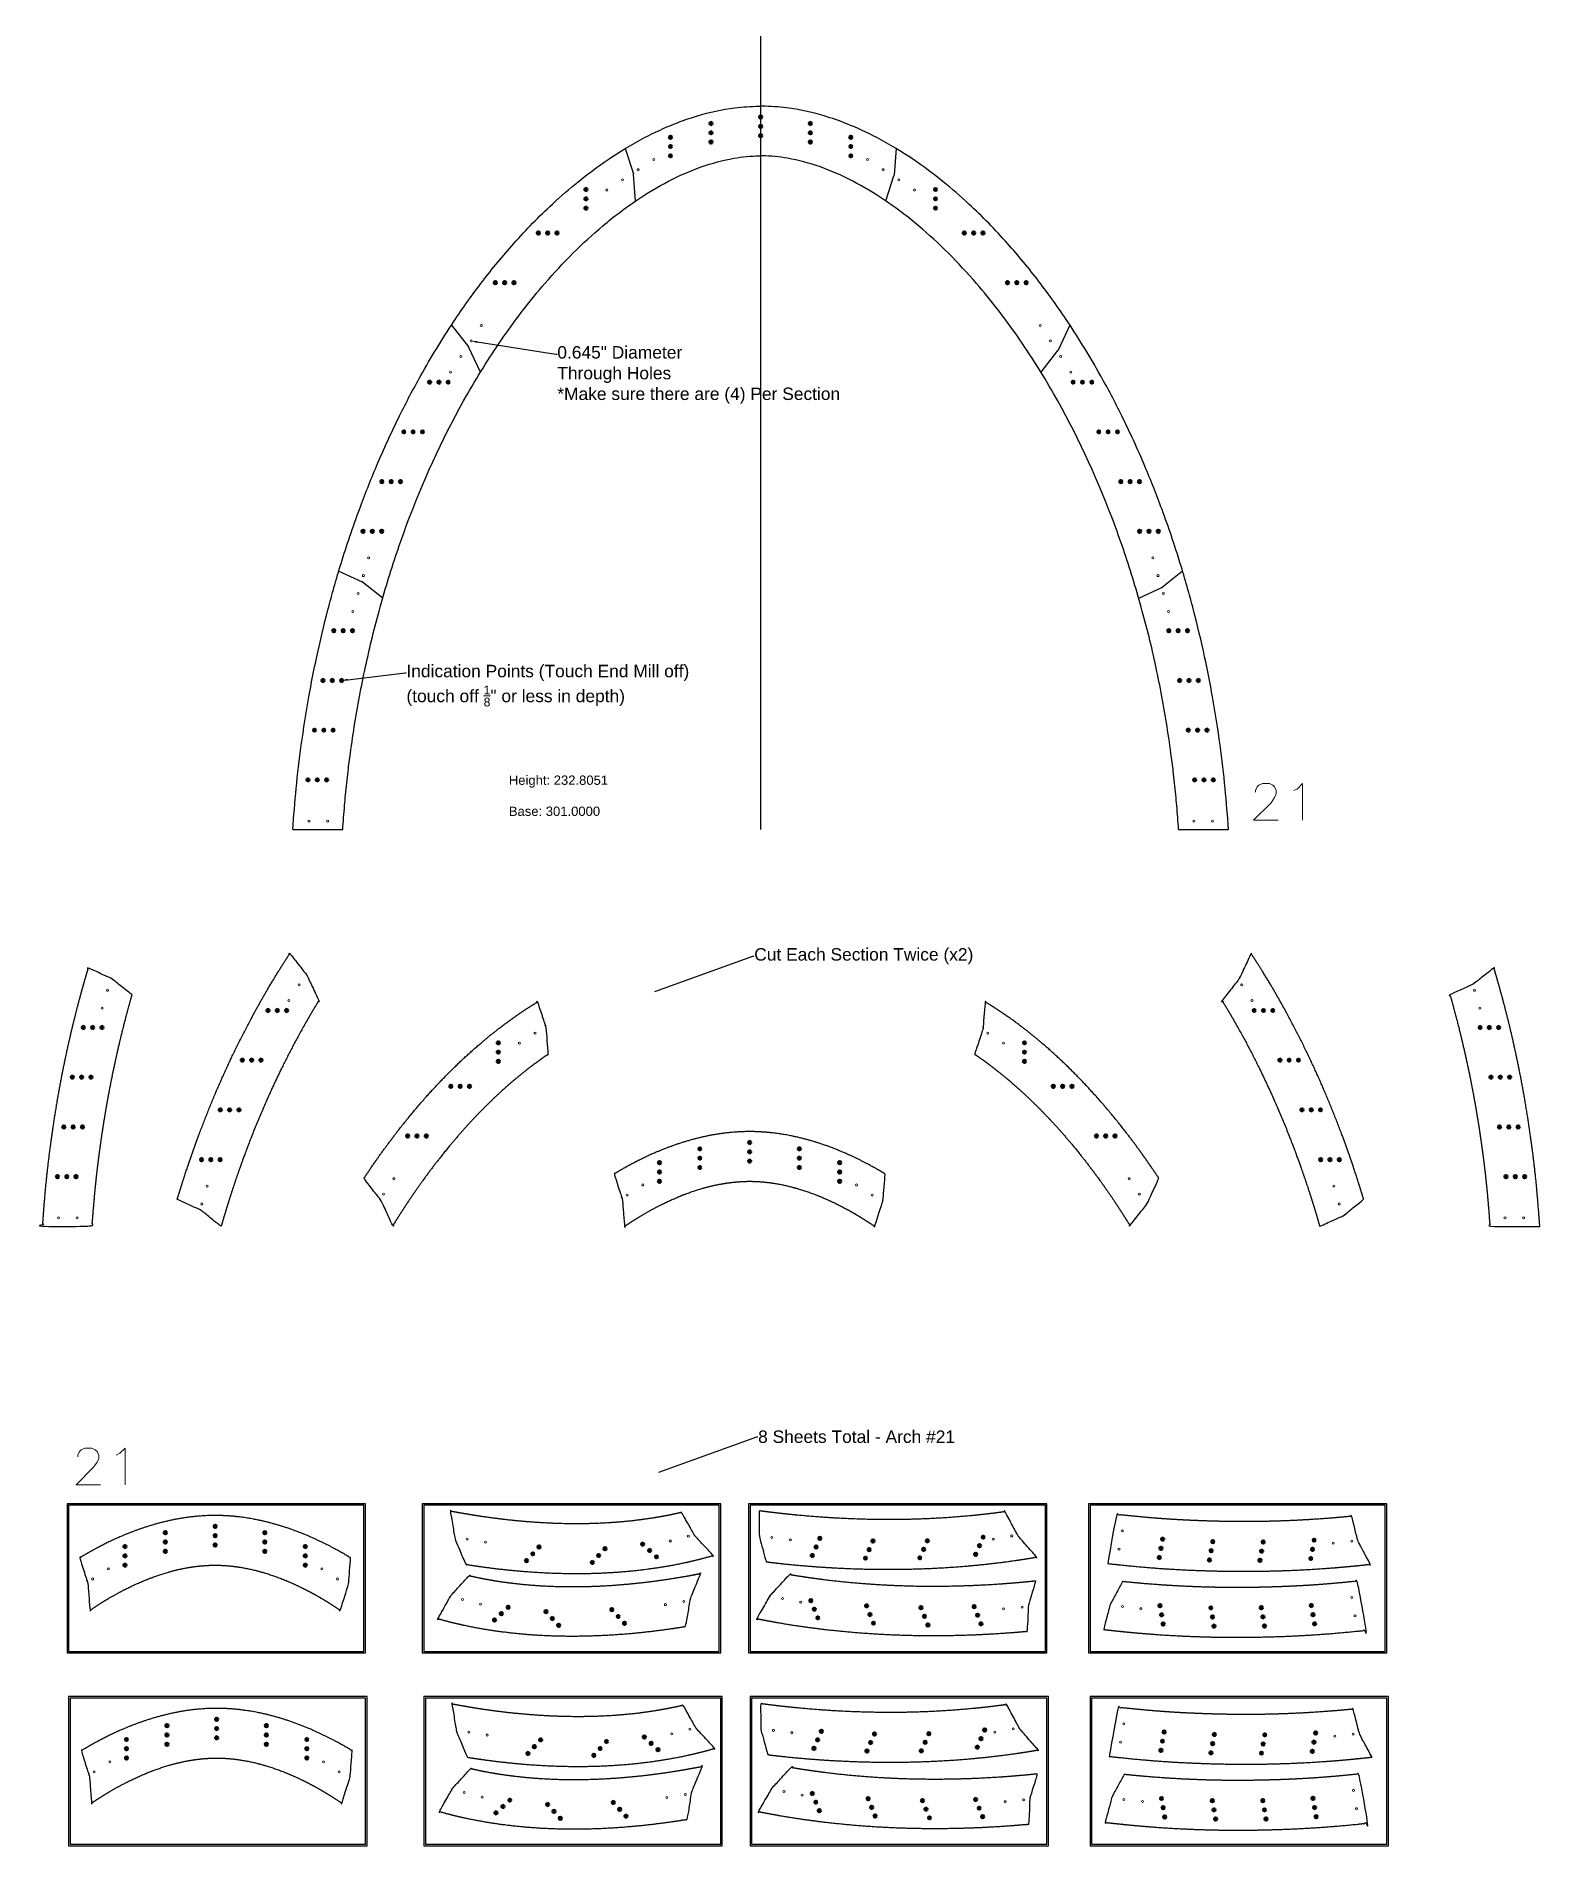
# Model space of a CAD drawing. Header units: inches. Extents: x 13 to 497, y 19 to 601.
import ezdxf
from ezdxf import colors
from ezdxf.entities.mleader import LeaderData, LeaderLine
from ezdxf.math import Vec2, Vec3

# ---------------------------------------------------------------- set-up
doc = ezdxf.new("R2010")
doc.units = ezdxf.units.IN
doc.header["$MEASUREMENT"] = 0
doc.header["$PDMODE"] = 32
doc.header["$PDSIZE"] = 1
for name, color, linetype, lineweight in [('Annotation', 7, 'Continuous', 9), ('Drilling', 3, 'Continuous', 13), ('Engrave', 4, 'Continuous', 50)]:
    doc.layers.add(name, color=color, linetype=linetype, lineweight=lineweight)
doc.layers.add('Cut Sheet', color=1, linetype='Continuous')
doc.styles.get("Standard").update_dxf_attribs({"font": 'Arial.ttf'})

msp = doc.modelspace()

# ---------------------------------------------------------------- texts
at = {"layer": 'Annotation', "insert": (165.02, 363.42), "char_height": 3, "attachment_point": 1}
msp.add_mtext_dynamic_manual_height_columns('Height: 232.8051\\P \\PBase: 301.0000', width=45.2102, gutter_width=1, heights=[0], dxfattribs=at)

# ---------------------------------------------------------------- blocks, each defined once
blk = doc.blocks.new('*U649')
at = {"layer": 'Engrave'}
blk.add_point((0, 0), dxfattribs=at)
blk = doc.blocks.new('*U650')
at = {"layer": 'Engrave', "color": 0, "linetype": 'ByBlock', "lineweight": -2, "transparency": 16777216}
for p in [(0, 0), (3, 0), (6, 0)]:
    blk.add_blockref('*U649', p, dxfattribs=at)
blk = doc.blocks.new('*U651')
at = {"layer": 'Engrave'}
blk.add_point((0, 0), dxfattribs=at)
blk = doc.blocks.new('*U652')
at = {"layer": 'Engrave', "color": 0, "linetype": 'ByBlock', "lineweight": -2, "transparency": 16777216}
for p in [(0, 0), (3, 0), (6, 0)]:
    blk.add_blockref('*U651', p, dxfattribs=at)
blk = doc.blocks.new('*U653')
at = {"layer": 'Engrave'}
blk.add_point((0, 0), dxfattribs=at)
blk = doc.blocks.new('*U654')
at = {"layer": 'Engrave', "color": 0, "linetype": 'ByBlock', "lineweight": -2, "transparency": 16777216}
for p in [(0, 0), (3, 0), (6, 0)]:
    blk.add_blockref('*U653', p, dxfattribs=at)
blk = doc.blocks.new('*U655')
at = {"layer": 'Engrave'}
blk.add_point((0, 0), dxfattribs=at)
blk = doc.blocks.new('*U656')
at = {"layer": 'Engrave', "color": 0, "linetype": 'ByBlock', "lineweight": -2, "transparency": 16777216}
for p in [(0, 0), (3, 0), (6, 0)]:
    blk.add_blockref('*U655', p, dxfattribs=at)
blk = doc.blocks.new('*U657')
at = {"layer": 'Engrave'}
blk.add_point((0, 0), dxfattribs=at)
blk = doc.blocks.new('*U658')
at = {"layer": 'Engrave', "color": 0, "linetype": 'ByBlock', "lineweight": -2, "transparency": 16777216}
for p in [(0, 0), (3, 0), (6, 0)]:
    blk.add_blockref('*U657', p, dxfattribs=at)
blk = doc.blocks.new('*U659')
at = {"layer": 'Engrave'}
blk.add_point((0, 0), dxfattribs=at)
blk = doc.blocks.new('*U660')
at = {"layer": 'Engrave', "color": 0, "linetype": 'ByBlock', "lineweight": -2, "transparency": 16777216}
for p in [(0, 0), (3, 0), (6, 0)]:
    blk.add_blockref('*U659', p, dxfattribs=at)
blk = doc.blocks.new('*U661')
at = {"layer": 'Engrave'}
blk.add_point((0, 0), dxfattribs=at)
blk = doc.blocks.new('*U662')
at = {"layer": 'Engrave', "color": 0, "linetype": 'ByBlock', "lineweight": -2, "transparency": 16777216}
for p in [(0, 0), (3, 0), (6, 0)]:
    blk.add_blockref('*U661', p, dxfattribs=at)
blk = doc.blocks.new('*U663')
at = {"layer": 'Engrave'}
blk.add_point((0, 0), dxfattribs=at)
blk = doc.blocks.new('*U664')
at = {"layer": 'Engrave', "color": 0, "linetype": 'ByBlock', "lineweight": -2, "transparency": 16777216}
for p in [(0, 0), (3, 0), (6, 0)]:
    blk.add_blockref('*U663', p, dxfattribs=at)
blk = doc.blocks.new('*U665')
at = {"layer": 'Engrave'}
blk.add_point((0, 0), dxfattribs=at)
blk = doc.blocks.new('*U666')
at = {"layer": 'Engrave', "color": 0, "linetype": 'ByBlock', "lineweight": -2, "transparency": 16777216}
for p in [(0, 0), (3, 0), (6, 0)]:
    blk.add_blockref('*U665', p, dxfattribs=at)
blk = doc.blocks.new('*U667')
at = {"layer": 'Engrave'}
blk.add_point((0, 0), dxfattribs=at)
blk = doc.blocks.new('*U668')
at = {"layer": 'Engrave', "color": 0, "linetype": 'ByBlock', "lineweight": -2, "transparency": 16777216}
for p in [(0, 0), (3, 0), (6, 0)]:
    blk.add_blockref('*U667', p, dxfattribs=at)
blk = doc.blocks.new('*U669')
at = {"layer": 'Engrave'}
blk.add_point((0, 0), dxfattribs=at)
blk = doc.blocks.new('*U670')
at = {"layer": 'Engrave', "color": 0, "linetype": 'ByBlock', "lineweight": -2, "transparency": 16777216}
for p in [(0, 0), (3, 0), (6, 0)]:
    blk.add_blockref('*U669', p, dxfattribs=at)
blk = doc.blocks.new('*U671')
at = {"layer": 'Engrave'}
blk.add_point((0, 0), dxfattribs=at)
blk = doc.blocks.new('*U672')
at = {"layer": 'Engrave', "color": 0, "linetype": 'ByBlock', "lineweight": -2, "transparency": 16777216}
for p in [(0, 0), (3, 0), (6, 0)]:
    blk.add_blockref('*U671', p, dxfattribs=at)
blk = doc.blocks.new('*U673')
at = {"layer": 'Engrave'}
blk.add_point((0, 0), dxfattribs=at)
blk = doc.blocks.new('*U674')
at = {"layer": 'Engrave', "color": 0, "linetype": 'ByBlock', "lineweight": -2, "transparency": 16777216}
for p in [(0, 0), (3, 0), (6, 0)]:
    blk.add_blockref('*U673', p, dxfattribs=at)
blk = doc.blocks.new('*U675')
at = {"layer": 'Engrave'}
blk.add_point((0, 0), dxfattribs=at)
blk = doc.blocks.new('*U676')
at = {"layer": 'Engrave', "color": 0, "linetype": 'ByBlock', "lineweight": -2, "transparency": 16777216}
for p in [(0, 0), (3, 0), (6, 0)]:
    blk.add_blockref('*U675', p, dxfattribs=at)
blk = doc.blocks.new('*U677')
at = {"layer": 'Engrave'}
blk.add_point((0, 0), dxfattribs=at)
blk = doc.blocks.new('*U678')
at = {"layer": 'Engrave', "color": 0, "linetype": 'ByBlock', "lineweight": -2, "transparency": 16777216}
for p in [(0, 0), (3, 0), (6, 0)]:
    blk.add_blockref('*U677', p, dxfattribs=at)
blk = doc.blocks.new('*U679')
at = {"layer": 'Engrave'}
blk.add_point((0, 0), dxfattribs=at)
blk = doc.blocks.new('*U680')
at = {"layer": 'Engrave', "color": 0, "linetype": 'ByBlock', "lineweight": -2, "transparency": 16777216}
for p in [(0, 0), (3, 0), (6, 0)]:
    blk.add_blockref('*U679', p, dxfattribs=at)
blk = doc.blocks.new('*U681')
at = {"layer": 'Engrave'}
blk.add_point((0, 0), dxfattribs=at)
blk = doc.blocks.new('*U682')
at = {"layer": 'Engrave', "color": 0, "linetype": 'ByBlock', "lineweight": -2, "transparency": 16777216}
for p in [(0, 0), (3, 0), (6, 0)]:
    blk.add_blockref('*U681', p, dxfattribs=at)
blk = doc.blocks.new('*U683')
at = {"layer": 'Engrave'}
blk.add_point((0, 0), dxfattribs=at)
blk = doc.blocks.new('*U684')
at = {"layer": 'Engrave', "color": 0, "linetype": 'ByBlock', "lineweight": -2, "transparency": 16777216}
for p in [(0, 0), (3, 0), (6, 0)]:
    blk.add_blockref('*U683', p, dxfattribs=at)
blk = doc.blocks.new('*U685')
at = {"layer": 'Engrave'}
blk.add_point((0, 0), dxfattribs=at)
blk = doc.blocks.new('*U686')
at = {"layer": 'Engrave', "color": 0, "linetype": 'ByBlock', "lineweight": -2, "transparency": 16777216}
for p in [(0, 0), (3, 0), (6, 0)]:
    blk.add_blockref('*U685', p, dxfattribs=at)
blk = doc.blocks.new('*U687')
at = {"layer": 'Engrave'}
blk.add_point((0, 0), dxfattribs=at)
blk = doc.blocks.new('*U688')
at = {"layer": 'Engrave', "color": 0, "linetype": 'ByBlock', "lineweight": -2, "transparency": 16777216}
for p in [(0, 0), (3, 0), (6, 0)]:
    blk.add_blockref('*U687', p, dxfattribs=at)
blk = doc.blocks.new('*U689')
at = {"layer": 'Engrave'}
blk.add_point((0, 0), dxfattribs=at)
blk = doc.blocks.new('*U690')
at = {"layer": 'Engrave', "color": 0, "linetype": 'ByBlock', "lineweight": -2, "transparency": 16777216}
for p in [(0, 0), (3, 0), (6, 0)]:
    blk.add_blockref('*U689', p, dxfattribs=at)
blk = doc.blocks.new('*U691')
at = {"layer": 'Engrave'}
blk.add_point((0, 0), dxfattribs=at)
blk = doc.blocks.new('*U692')
at = {"layer": 'Engrave', "color": 0, "linetype": 'ByBlock', "lineweight": -2, "transparency": 16777216}
for p in [(0, 0), (3, 0), (6, 0)]:
    blk.add_blockref('*U691', p, dxfattribs=at)
blk = doc.blocks.new('*U693')
at = {"layer": 'Engrave'}
blk.add_point((0, 0), dxfattribs=at)
blk = doc.blocks.new('*U694')
at = {"layer": 'Engrave', "color": 0, "linetype": 'ByBlock', "lineweight": -2, "transparency": 16777216}
for p in [(0, 0), (3, 0), (6, 0)]:
    blk.add_blockref('*U693', p, dxfattribs=at)
blk = doc.blocks.new('*U695')
at = {"layer": 'Engrave'}
blk.add_point((0, 0), dxfattribs=at)
blk = doc.blocks.new('*U696')
at = {"layer": 'Engrave', "color": 0, "linetype": 'ByBlock', "lineweight": -2, "transparency": 16777216}
for p in [(0, 0), (3, 0), (6, 0)]:
    blk.add_blockref('*U695', p, dxfattribs=at)
blk = doc.blocks.new('*U697')
at = {"layer": 'Engrave'}
blk.add_point((0, 0), dxfattribs=at)
blk = doc.blocks.new('*U698')
at = {"layer": 'Engrave', "color": 0, "linetype": 'ByBlock', "lineweight": -2, "transparency": 16777216}
for p in [(0, 0), (3, 0), (6, 0)]:
    blk.add_blockref('*U697', p, dxfattribs=at)
blk = doc.blocks.new('*U699')
at = {"layer": 'Engrave'}
blk.add_point((0, 0), dxfattribs=at)
blk = doc.blocks.new('*U700')
at = {"layer": 'Engrave', "color": 0, "linetype": 'ByBlock', "lineweight": -2, "transparency": 16777216}
for p in [(0, 0), (3, 0), (6, 0)]:
    blk.add_blockref('*U699', p, dxfattribs=at)
blk = doc.blocks.new('*U701')
at = {"layer": 'Engrave'}
blk.add_point((0, 0), dxfattribs=at)
blk = doc.blocks.new('*U702')
at = {"layer": 'Engrave', "color": 0, "linetype": 'ByBlock', "lineweight": -2, "transparency": 16777216}
for p in [(0, 0), (3, 0), (6, 0)]:
    blk.add_blockref('*U701', p, dxfattribs=at)
blk = doc.blocks.new('*U703')
at = {"layer": 'Engrave'}
blk.add_point((0, 0), dxfattribs=at)
blk = doc.blocks.new('*U704')
at = {"layer": 'Engrave', "color": 0, "linetype": 'ByBlock', "lineweight": -2, "transparency": 16777216}
for p in [(0, 0), (3, 0), (6, 0)]:
    blk.add_blockref('*U703', p, dxfattribs=at)
blk = doc.blocks.new('*U705')
at = {"layer": 'Engrave'}
blk.add_point((0, 0), dxfattribs=at)
blk = doc.blocks.new('*U706')
at = {"layer": 'Engrave', "color": 0, "linetype": 'ByBlock', "lineweight": -2, "transparency": 16777216}
for p in [(0, 0), (3, 0), (6, 0)]:
    blk.add_blockref('*U705', p, dxfattribs=at)
blk = doc.blocks.new('*U707')
at = {"layer": 'Engrave'}
blk.add_point((0, 0), dxfattribs=at)
blk = doc.blocks.new('*U708')
at = {"layer": 'Engrave', "color": 0, "linetype": 'ByBlock', "lineweight": -2, "transparency": 16777216}
for p in [(0, 0), (3, 0), (6, 0)]:
    blk.add_blockref('*U707', p, dxfattribs=at)
blk = doc.blocks.new('*U709')
at = {"layer": 'Engrave'}
blk.add_point((0, 0), dxfattribs=at)
blk = doc.blocks.new('*U710')
at = {"layer": 'Engrave', "color": 0, "linetype": 'ByBlock', "lineweight": -2, "transparency": 16777216}
for p in [(0, 0), (3, 0), (6, 0)]:
    blk.add_blockref('*U709', p, dxfattribs=at)
blk = doc.blocks.new('*U711')
at = {"layer": 'Engrave'}
blk.add_point((0, 0), dxfattribs=at)
blk = doc.blocks.new('*U712')
at = {"layer": 'Engrave', "color": 0, "linetype": 'ByBlock', "lineweight": -2, "transparency": 16777216}
for p in [(0, 0), (3, 0), (6, 0)]:
    blk.add_blockref('*U711', p, dxfattribs=at)
blk = doc.blocks.new('*U713')
at = {"layer": 'Engrave'}
blk.add_point((0, 0), dxfattribs=at)
blk = doc.blocks.new('*U714')
at = {"layer": 'Engrave', "color": 0, "linetype": 'ByBlock', "lineweight": -2, "transparency": 16777216}
for p in [(0, 0), (3, 0), (6, 0)]:
    blk.add_blockref('*U713', p, dxfattribs=at)
blk = doc.blocks.new('*U715')
at = {"layer": 'Engrave'}
blk.add_point((0, 0), dxfattribs=at)
blk = doc.blocks.new('*U716')
at = {"layer": 'Engrave', "color": 0, "linetype": 'ByBlock', "lineweight": -2, "transparency": 16777216}
for p in [(0, 0), (3, 0), (6, 0)]:
    blk.add_blockref('*U715', p, dxfattribs=at)
blk = doc.blocks.new('*U717')
at = {"layer": 'Engrave'}
blk.add_point((0, 0), dxfattribs=at)
blk = doc.blocks.new('*U718')
at = {"layer": 'Engrave', "color": 0, "linetype": 'ByBlock', "lineweight": -2, "transparency": 16777216}
for p in [(0, 0), (3, 0), (6, 0)]:
    blk.add_blockref('*U717', p, dxfattribs=at)
blk = doc.blocks.new('*U719')
at = {"layer": 'Engrave'}
blk.add_point((0, 0), dxfattribs=at)
blk = doc.blocks.new('*U720')
at = {"layer": 'Engrave', "color": 0, "linetype": 'ByBlock', "lineweight": -2, "transparency": 16777216}
for p in [(0, 0), (3, 0), (6, 0)]:
    blk.add_blockref('*U719', p, dxfattribs=at)
blk = doc.blocks.new('*U721')
at = {"layer": 'Engrave'}
blk.add_point((0, 0), dxfattribs=at)
blk = doc.blocks.new('*U722')
at = {"layer": 'Engrave', "color": 0, "linetype": 'ByBlock', "lineweight": -2, "transparency": 16777216}
for p in [(0, 0), (3, 0), (6, 0)]:
    blk.add_blockref('*U721', p, dxfattribs=at)
blk = doc.blocks.new('*U723')
at = {"layer": 'Engrave'}
blk.add_point((0, 0), dxfattribs=at)
blk = doc.blocks.new('*U724')
at = {"layer": 'Engrave', "color": 0, "linetype": 'ByBlock', "lineweight": -2, "transparency": 16777216}
for p in [(0, 0), (3, 0), (6, 0)]:
    blk.add_blockref('*U723', p, dxfattribs=at)
blk = doc.blocks.new('*U725')
at = {"layer": 'Engrave'}
blk.add_point((0, 0), dxfattribs=at)
blk = doc.blocks.new('*U726')
at = {"layer": 'Engrave', "color": 0, "linetype": 'ByBlock', "lineweight": -2, "transparency": 16777216}
for p in [(0, 0), (3, 0), (6, 0)]:
    blk.add_blockref('*U725', p, dxfattribs=at)
blk = doc.blocks.new('*U727')
at = {"layer": 'Engrave'}
blk.add_point((0, 0), dxfattribs=at)
blk = doc.blocks.new('*U728')
at = {"layer": 'Engrave', "color": 0, "linetype": 'ByBlock', "lineweight": -2, "transparency": 16777216}
for p in [(0, 0), (3, 0), (6, 0)]:
    blk.add_blockref('*U727', p, dxfattribs=at)
blk = doc.blocks.new('*U729')
at = {"layer": 'Engrave'}
blk.add_point((0, 0), dxfattribs=at)
blk = doc.blocks.new('*U730')
at = {"layer": 'Engrave', "color": 0, "linetype": 'ByBlock', "lineweight": -2, "transparency": 16777216}
for p in [(0, 0), (3, 0), (6, 0)]:
    blk.add_blockref('*U729', p, dxfattribs=at)
blk = doc.blocks.new('*U731')
at = {"layer": 'Engrave'}
blk.add_point((0, 0), dxfattribs=at)
blk = doc.blocks.new('*U732')
at = {"layer": 'Engrave', "color": 0, "linetype": 'ByBlock', "lineweight": -2, "transparency": 16777216}
for p in [(0, 0), (3, 0), (6, 0)]:
    blk.add_blockref('*U731', p, dxfattribs=at)
blk = doc.blocks.new('*U733')
at = {"layer": 'Engrave'}
blk.add_point((0, 0), dxfattribs=at)
blk = doc.blocks.new('*U734')
at = {"layer": 'Engrave', "color": 0, "linetype": 'ByBlock', "lineweight": -2, "transparency": 16777216}
for p in [(0, 0), (3, 0), (6, 0)]:
    blk.add_blockref('*U733', p, dxfattribs=at)
blk = doc.blocks.new('*U735')
at = {"layer": 'Engrave'}
blk.add_point((0, 0), dxfattribs=at)
blk = doc.blocks.new('*U736')
at = {"layer": 'Engrave', "color": 0, "linetype": 'ByBlock', "lineweight": -2, "transparency": 16777216}
for p in [(0, 0), (3, 0), (6, 0)]:
    blk.add_blockref('*U735', p, dxfattribs=at)
blk = doc.blocks.new('*U737')
at = {"layer": 'Engrave'}
blk.add_point((0, 0), dxfattribs=at)
blk = doc.blocks.new('*U738')
at = {"layer": 'Engrave', "color": 0, "linetype": 'ByBlock', "lineweight": -2, "transparency": 16777216}
for p in [(0, 0), (3, 0), (6, 0)]:
    blk.add_blockref('*U737', p, dxfattribs=at)
blk = doc.blocks.new('*U739')
at = {"layer": 'Engrave'}
blk.add_point((0, 0), dxfattribs=at)
blk = doc.blocks.new('*U740')
at = {"layer": 'Engrave', "color": 0, "linetype": 'ByBlock', "lineweight": -2, "transparency": 16777216}
for p in [(0, 0), (3, 0), (6, 0)]:
    blk.add_blockref('*U739', p, dxfattribs=at)
blk = doc.blocks.new('*U741')
at = {"layer": 'Engrave'}
blk.add_point((0, 0), dxfattribs=at)
blk = doc.blocks.new('*U742')
at = {"layer": 'Engrave', "color": 0, "linetype": 'ByBlock', "lineweight": -2, "transparency": 16777216}
for p in [(0, 0), (3, 0), (6, 0)]:
    blk.add_blockref('*U741', p, dxfattribs=at)
blk = doc.blocks.new('*U743')
at = {"layer": 'Engrave'}
blk.add_point((0, 0), dxfattribs=at)
blk = doc.blocks.new('*U744')
at = {"layer": 'Engrave', "color": 0, "linetype": 'ByBlock', "lineweight": -2, "transparency": 16777216}
for p in [(0, 0), (3, 0), (6, 0)]:
    blk.add_blockref('*U743', p, dxfattribs=at)
blk = doc.blocks.new('*U745')
at = {"layer": 'Engrave'}
blk.add_point((0, 0), dxfattribs=at)
blk = doc.blocks.new('*U746')
at = {"layer": 'Engrave', "color": 0, "linetype": 'ByBlock', "lineweight": -2, "transparency": 16777216}
for p in [(0, 0), (3, 0), (6, 0)]:
    blk.add_blockref('*U745', p, dxfattribs=at)
blk = doc.blocks.new('*U747')
at = {"layer": 'Engrave'}
blk.add_point((0, 0), dxfattribs=at)
blk = doc.blocks.new('*U748')
at = {"layer": 'Engrave', "color": 0, "linetype": 'ByBlock', "lineweight": -2, "transparency": 16777216}
for p in [(0, 0), (3, 0), (6, 0)]:
    blk.add_blockref('*U747', p, dxfattribs=at)
blk = doc.blocks.new('*U749')
at = {"layer": 'Engrave'}
blk.add_point((0, 0), dxfattribs=at)
blk = doc.blocks.new('*U750')
at = {"layer": 'Engrave', "color": 0, "linetype": 'ByBlock', "lineweight": -2, "transparency": 16777216}
for p in [(0, 0), (3, 0), (6, 0)]:
    blk.add_blockref('*U749', p, dxfattribs=at)
blk = doc.blocks.new('*U751')
at = {"layer": 'Engrave'}
blk.add_point((0, 0), dxfattribs=at)
blk = doc.blocks.new('*U752')
at = {"layer": 'Engrave', "color": 0, "linetype": 'ByBlock', "lineweight": -2, "transparency": 16777216}
for p in [(0, 0), (3, 0), (6, 0)]:
    blk.add_blockref('*U751', p, dxfattribs=at)
blk = doc.blocks.new('*U753')
at = {"layer": 'Engrave'}
blk.add_point((0, 0), dxfattribs=at)
blk = doc.blocks.new('*U754')
at = {"layer": 'Engrave', "color": 0, "linetype": 'ByBlock', "lineweight": -2, "transparency": 16777216}
for p in [(0, 0), (3, 0), (6, 0)]:
    blk.add_blockref('*U753', p, dxfattribs=at)
blk = doc.blocks.new('*U755')
at = {"layer": 'Engrave'}
blk.add_point((0, 0), dxfattribs=at)
blk = doc.blocks.new('*U756')
at = {"layer": 'Engrave', "color": 0, "linetype": 'ByBlock', "lineweight": -2, "transparency": 16777216}
for p in [(0, 0), (3, 0), (6, 0)]:
    blk.add_blockref('*U755', p, dxfattribs=at)
blk = doc.blocks.new('*U757')
at = {"layer": 'Engrave'}
blk.add_point((0, 0), dxfattribs=at)
blk = doc.blocks.new('*U758')
at = {"layer": 'Engrave', "color": 0, "linetype": 'ByBlock', "lineweight": -2, "transparency": 16777216}
for p in [(0, 0), (3, 0), (6, 0)]:
    blk.add_blockref('*U757', p, dxfattribs=at)
blk = doc.blocks.new('*U759')
at = {"layer": 'Engrave'}
blk.add_point((0, 0), dxfattribs=at)
blk = doc.blocks.new('*U760')
at = {"layer": 'Engrave', "color": 0, "linetype": 'ByBlock', "lineweight": -2, "transparency": 16777216}
for p in [(0, 0), (3, 0), (6, 0)]:
    blk.add_blockref('*U759', p, dxfattribs=at)
blk = doc.blocks.new('*U761')
at = {"layer": 'Engrave'}
blk.add_point((0, 0), dxfattribs=at)
blk = doc.blocks.new('*U762')
at = {"layer": 'Engrave', "color": 0, "linetype": 'ByBlock', "lineweight": -2, "transparency": 16777216}
for p in [(0, 0), (3, 0), (6, 0)]:
    blk.add_blockref('*U761', p, dxfattribs=at)
blk = doc.blocks.new('*U763')
at = {"layer": 'Engrave'}
blk.add_point((0, 0), dxfattribs=at)
blk = doc.blocks.new('*U764')
at = {"layer": 'Engrave', "color": 0, "linetype": 'ByBlock', "lineweight": -2, "transparency": 16777216}
for p in [(0, 0), (3, 0), (6, 0)]:
    blk.add_blockref('*U763', p, dxfattribs=at)
blk = doc.blocks.new('*U765')
at = {"layer": 'Engrave'}
blk.add_point((0, 0), dxfattribs=at)
blk = doc.blocks.new('*U766')
at = {"layer": 'Engrave', "color": 0, "linetype": 'ByBlock', "lineweight": -2, "transparency": 16777216}
for p in [(0, 0), (3, 0), (6, 0)]:
    blk.add_blockref('*U765', p, dxfattribs=at)
blk = doc.blocks.new('*U767')
at = {"layer": 'Engrave'}
blk.add_point((0, 0), dxfattribs=at)
blk = doc.blocks.new('*U768')
at = {"layer": 'Engrave', "color": 0, "linetype": 'ByBlock', "lineweight": -2, "transparency": 16777216}
for p in [(0, 0), (3, 0), (6, 0)]:
    blk.add_blockref('*U767', p, dxfattribs=at)
blk = doc.blocks.new('*U769')
at = {"layer": 'Engrave'}
blk.add_point((0, 0), dxfattribs=at)
blk = doc.blocks.new('*U770')
at = {"layer": 'Engrave', "color": 0, "linetype": 'ByBlock', "lineweight": -2, "transparency": 16777216}
for p in [(0, 0), (3, 0), (6, 0)]:
    blk.add_blockref('*U769', p, dxfattribs=at)
blk = doc.blocks.new('*U771')
at = {"layer": 'Engrave'}
blk.add_point((0, 0), dxfattribs=at)
blk = doc.blocks.new('*U772')
at = {"layer": 'Engrave', "color": 0, "linetype": 'ByBlock', "lineweight": -2, "transparency": 16777216}
for p in [(0, 0), (3, 0), (6, 0)]:
    blk.add_blockref('*U771', p, dxfattribs=at)
blk = doc.blocks.new('*U773')
at = {"layer": 'Engrave'}
blk.add_point((0, 0), dxfattribs=at)
blk = doc.blocks.new('*U774')
at = {"layer": 'Engrave', "color": 0, "linetype": 'ByBlock', "lineweight": -2, "transparency": 16777216}
for p in [(0, 0), (3, 0), (6, 0)]:
    blk.add_blockref('*U773', p, dxfattribs=at)
blk = doc.blocks.new('*U775')
at = {"layer": 'Engrave'}
blk.add_point((0, 0), dxfattribs=at)
blk = doc.blocks.new('*U776')
at = {"layer": 'Engrave', "color": 0, "linetype": 'ByBlock', "lineweight": -2, "transparency": 16777216}
for p in [(0, 0), (3, 0), (6, 0)]:
    blk.add_blockref('*U775', p, dxfattribs=at)
blk = doc.blocks.new('*U777')
at = {"layer": 'Engrave'}
blk.add_point((0, 0), dxfattribs=at)
blk = doc.blocks.new('*U778')
at = {"layer": 'Engrave', "color": 0, "linetype": 'ByBlock', "lineweight": -2, "transparency": 16777216}
for p in [(0, 0), (3, 0), (6, 0)]:
    blk.add_blockref('*U777', p, dxfattribs=at)
blk = doc.blocks.new('*U779')
at = {"layer": 'Engrave'}
blk.add_point((0, 0), dxfattribs=at)
blk = doc.blocks.new('*U780')
at = {"layer": 'Engrave', "color": 0, "linetype": 'ByBlock', "lineweight": -2, "transparency": 16777216}
for p in [(0, 0), (3, 0), (6, 0)]:
    blk.add_blockref('*U779', p, dxfattribs=at)
blk = doc.blocks.new('*U781')
at = {"layer": 'Engrave'}
blk.add_point((0, 0), dxfattribs=at)
blk = doc.blocks.new('*U782')
at = {"layer": 'Engrave', "color": 0, "linetype": 'ByBlock', "lineweight": -2, "transparency": 16777216}
for p in [(0, 0), (3, 0), (6, 0)]:
    blk.add_blockref('*U781', p, dxfattribs=at)
blk = doc.blocks.new('*U783')
at = {"layer": 'Engrave'}
blk.add_point((0, 0), dxfattribs=at)
blk = doc.blocks.new('*U784')
at = {"layer": 'Engrave', "color": 0, "linetype": 'ByBlock', "lineweight": -2, "transparency": 16777216}
for p in [(0, 0), (3, 0), (6, 0)]:
    blk.add_blockref('*U783', p, dxfattribs=at)
blk = doc.blocks.new('*U785')
at = {"layer": 'Engrave'}
blk.add_point((0, 0), dxfattribs=at)
blk = doc.blocks.new('*U786')
at = {"layer": 'Engrave', "color": 0, "linetype": 'ByBlock', "lineweight": -2, "transparency": 16777216}
for p in [(0, 0), (3, 0), (6, 0)]:
    blk.add_blockref('*U785', p, dxfattribs=at)
blk = doc.blocks.new('*U787')
at = {"layer": 'Engrave'}
blk.add_point((0, 0), dxfattribs=at)
blk = doc.blocks.new('*U788')
at = {"layer": 'Engrave', "color": 0, "linetype": 'ByBlock', "lineweight": -2, "transparency": 16777216}
for p in [(0, 0), (3, 0), (6, 0)]:
    blk.add_blockref('*U787', p, dxfattribs=at)
blk = doc.blocks.new('*U789')
at = {"layer": 'Engrave'}
blk.add_point((0, 0), dxfattribs=at)
blk = doc.blocks.new('*U790')
at = {"layer": 'Engrave', "color": 0, "linetype": 'ByBlock', "lineweight": -2, "transparency": 16777216}
for p in [(0, 0), (3, 0), (6, 0)]:
    blk.add_blockref('*U789', p, dxfattribs=at)
blk = doc.blocks.new('*U791')
at = {"layer": 'Engrave'}
blk.add_point((0, 0), dxfattribs=at)
blk = doc.blocks.new('*U792')
at = {"layer": 'Engrave', "color": 0, "linetype": 'ByBlock', "lineweight": -2, "transparency": 16777216}
for p in [(0, 0), (3, 0), (6, 0)]:
    blk.add_blockref('*U791', p, dxfattribs=at)
blk = doc.blocks.new('*U793')
at = {"layer": 'Engrave'}
blk.add_point((0, 0), dxfattribs=at)
blk = doc.blocks.new('*U794')
at = {"layer": 'Engrave', "color": 0, "linetype": 'ByBlock', "lineweight": -2, "transparency": 16777216}
for p in [(0, 0), (3, 0), (6, 0)]:
    blk.add_blockref('*U793', p, dxfattribs=at)
blk = doc.blocks.new('*U795')
at = {"layer": 'Engrave'}
blk.add_point((0, 0), dxfattribs=at)
blk = doc.blocks.new('*U796')
at = {"layer": 'Engrave', "color": 0, "linetype": 'ByBlock', "lineweight": -2, "transparency": 16777216}
for p in [(0, 0), (3, 0), (6, 0)]:
    blk.add_blockref('*U795', p, dxfattribs=at)
blk = doc.blocks.new('*U797')
at = {"layer": 'Engrave'}
blk.add_point((0, 0), dxfattribs=at)
blk = doc.blocks.new('*U798')
at = {"layer": 'Engrave', "color": 0, "linetype": 'ByBlock', "lineweight": -2, "transparency": 16777216}
for p in [(0, 0), (3, 0), (6, 0)]:
    blk.add_blockref('*U797', p, dxfattribs=at)
blk = doc.blocks.new('*U799')
at = {"layer": 'Engrave'}
blk.add_point((0, 0), dxfattribs=at)
blk = doc.blocks.new('*U800')
at = {"layer": 'Engrave', "color": 0, "linetype": 'ByBlock', "lineweight": -2, "transparency": 16777216}
for p in [(0, 0), (3, 0), (6, 0)]:
    blk.add_blockref('*U799', p, dxfattribs=at)
blk = doc.blocks.new('*U801')
at = {"layer": 'Engrave'}
blk.add_point((0, 0), dxfattribs=at)
blk = doc.blocks.new('*U802')
at = {"layer": 'Engrave', "color": 0, "linetype": 'ByBlock', "lineweight": -2, "transparency": 16777216}
for p in [(0, 0), (3, 0), (6, 0)]:
    blk.add_blockref('*U801', p, dxfattribs=at)
blk = doc.blocks.new('*U803')
at = {"layer": 'Engrave'}
blk.add_point((0, 0), dxfattribs=at)
blk = doc.blocks.new('*U804')
at = {"layer": 'Engrave', "color": 0, "linetype": 'ByBlock', "lineweight": -2, "transparency": 16777216}
for p in [(0, 0), (3, 0), (6, 0)]:
    blk.add_blockref('*U803', p, dxfattribs=at)
blk = doc.blocks.new('*U805')
at = {"layer": 'Engrave'}
blk.add_point((0, 0), dxfattribs=at)
blk = doc.blocks.new('*U806')
at = {"layer": 'Engrave', "color": 0, "linetype": 'ByBlock', "lineweight": -2, "transparency": 16777216}
for p in [(0, 0), (3, 0), (6, 0)]:
    blk.add_blockref('*U805', p, dxfattribs=at)
blk = doc.blocks.new('*U807')
at = {"layer": 'Engrave'}
blk.add_point((0, 0), dxfattribs=at)
blk = doc.blocks.new('*U808')
at = {"layer": 'Engrave', "color": 0, "linetype": 'ByBlock', "lineweight": -2, "transparency": 16777216}
for p in [(0, 0), (3, 0), (6, 0)]:
    blk.add_blockref('*U807', p, dxfattribs=at)
blk = doc.blocks.new('*U809')
at = {"layer": 'Engrave'}
blk.add_point((0, 0), dxfattribs=at)
blk = doc.blocks.new('*U810')
at = {"layer": 'Engrave', "color": 0, "linetype": 'ByBlock', "lineweight": -2, "transparency": 16777216}
for p in [(0, 0), (3, 0), (6, 0)]:
    blk.add_blockref('*U809', p, dxfattribs=at)
blk = doc.blocks.new('*U811')
at = {"layer": 'Engrave'}
blk.add_point((0, 0), dxfattribs=at)
blk = doc.blocks.new('*U812')
at = {"layer": 'Engrave', "color": 0, "linetype": 'ByBlock', "lineweight": -2, "transparency": 16777216}
for p in [(0, 0), (3, 0), (6, 0)]:
    blk.add_blockref('*U811', p, dxfattribs=at)
blk = doc.blocks.new('*U813')
at = {"layer": 'Engrave'}
blk.add_point((0, 0), dxfattribs=at)
blk = doc.blocks.new('*U814')
at = {"layer": 'Engrave', "color": 0, "linetype": 'ByBlock', "lineweight": -2, "transparency": 16777216}
for p in [(0, 0), (3, 0), (6, 0)]:
    blk.add_blockref('*U813', p, dxfattribs=at)
blk = doc.blocks.new('*U815')
at = {"layer": 'Engrave'}
blk.add_point((0, 0), dxfattribs=at)
blk = doc.blocks.new('*U816')
at = {"layer": 'Engrave', "color": 0, "linetype": 'ByBlock', "lineweight": -2, "transparency": 16777216}
for p in [(0, 0), (3, 0), (6, 0)]:
    blk.add_blockref('*U815', p, dxfattribs=at)
blk = doc.blocks.new('*U817')
at = {"layer": 'Engrave'}
blk.add_point((0, 0), dxfattribs=at)
blk = doc.blocks.new('*U818')
at = {"layer": 'Engrave', "color": 0, "linetype": 'ByBlock', "lineweight": -2, "transparency": 16777216}
for p in [(0, 0), (3, 0), (6, 0)]:
    blk.add_blockref('*U817', p, dxfattribs=at)
blk = doc.blocks.new('*U819')
at = {"layer": 'Engrave'}
blk.add_point((0, 0), dxfattribs=at)
blk = doc.blocks.new('*U820')
at = {"layer": 'Engrave', "color": 0, "linetype": 'ByBlock', "lineweight": -2, "transparency": 16777216}
for p in [(0, 0), (3, 0), (6, 0)]:
    blk.add_blockref('*U819', p, dxfattribs=at)
blk = doc.blocks.new('*U821')
at = {"layer": 'Engrave'}
blk.add_point((0, 0), dxfattribs=at)
blk = doc.blocks.new('*U822')
at = {"layer": 'Engrave', "color": 0, "linetype": 'ByBlock', "lineweight": -2, "transparency": 16777216}
for p in [(0, 0), (3, 0), (6, 0)]:
    blk.add_blockref('*U821', p, dxfattribs=at)
blk = doc.blocks.new('*U823')
at = {"layer": 'Engrave'}
blk.add_point((0, 0), dxfattribs=at)
blk = doc.blocks.new('*U824')
at = {"layer": 'Engrave', "color": 0, "linetype": 'ByBlock', "lineweight": -2, "transparency": 16777216}
for p in [(0, 0), (3, 0), (6, 0)]:
    blk.add_blockref('*U823', p, dxfattribs=at)
blk = doc.blocks.new('*U825')
at = {"layer": 'Engrave'}
blk.add_point((0, 0), dxfattribs=at)
blk = doc.blocks.new('*U826')
at = {"layer": 'Engrave', "color": 0, "linetype": 'ByBlock', "lineweight": -2, "transparency": 16777216}
for p in [(0, 0), (3, 0), (6, 0)]:
    blk.add_blockref('*U825', p, dxfattribs=at)
blk = doc.blocks.new('*U827')
at = {"layer": 'Engrave'}
blk.add_point((0, 0), dxfattribs=at)
blk = doc.blocks.new('*U828')
at = {"layer": 'Engrave', "color": 0, "linetype": 'ByBlock', "lineweight": -2, "transparency": 16777216}
for p in [(0, 0), (3, 0), (6, 0)]:
    blk.add_blockref('*U827', p, dxfattribs=at)
blk = doc.blocks.new('*U829')
at = {"layer": 'Engrave'}
blk.add_point((0, 0), dxfattribs=at)
blk = doc.blocks.new('*U830')
at = {"layer": 'Engrave', "color": 0, "linetype": 'ByBlock', "lineweight": -2, "transparency": 16777216}
for p in [(0, 0), (3, 0), (6, 0)]:
    blk.add_blockref('*U829', p, dxfattribs=at)
blk = doc.blocks.new('*U831')
at = {"layer": 'Engrave'}
blk.add_point((0, 0), dxfattribs=at)
blk = doc.blocks.new('*U832')
at = {"layer": 'Engrave', "color": 0, "linetype": 'ByBlock', "lineweight": -2, "transparency": 16777216}
for p in [(0, 0), (3, 0), (6, 0)]:
    blk.add_blockref('*U831', p, dxfattribs=at)
blk = doc.blocks.new('*U833')
at = {"layer": 'Engrave'}
blk.add_point((0, 0), dxfattribs=at)
blk = doc.blocks.new('*U834')
at = {"layer": 'Engrave', "color": 0, "linetype": 'ByBlock', "lineweight": -2, "transparency": 16777216}
for p in [(0, 0), (3, 0), (6, 0)]:
    blk.add_blockref('*U833', p, dxfattribs=at)
blk = doc.blocks.new('*U835')
at = {"layer": 'Engrave'}
blk.add_point((0, 0), dxfattribs=at)
blk = doc.blocks.new('*U836')
at = {"layer": 'Engrave', "color": 0, "linetype": 'ByBlock', "lineweight": -2, "transparency": 16777216}
for p in [(0, 0), (3, 0), (6, 0)]:
    blk.add_blockref('*U835', p, dxfattribs=at)
blk = doc.blocks.new('*U837')
at = {"layer": 'Engrave'}
blk.add_point((0, 0), dxfattribs=at)
blk = doc.blocks.new('*U838')
at = {"layer": 'Engrave', "color": 0, "linetype": 'ByBlock', "lineweight": -2, "transparency": 16777216}
for p in [(0, 0), (3, 0), (6, 0)]:
    blk.add_blockref('*U837', p, dxfattribs=at)
blk = doc.blocks.new('*U839')
at = {"layer": 'Engrave'}
blk.add_point((0, 0), dxfattribs=at)
blk = doc.blocks.new('*U840')
at = {"layer": 'Engrave', "color": 0, "linetype": 'ByBlock', "lineweight": -2, "transparency": 16777216}
for p in [(0, 0), (3, 0), (6, 0)]:
    blk.add_blockref('*U839', p, dxfattribs=at)
blk = doc.blocks.new('*U841')
at = {"layer": 'Engrave'}
blk.add_point((0, 0), dxfattribs=at)
blk = doc.blocks.new('*U842')
at = {"layer": 'Engrave', "color": 0, "linetype": 'ByBlock', "lineweight": -2, "transparency": 16777216}
for p in [(0, 0), (3, 0), (6, 0)]:
    blk.add_blockref('*U841', p, dxfattribs=at)
blk = doc.blocks.new('*U843')
at = {"layer": 'Engrave'}
blk.add_point((0, 0), dxfattribs=at)
blk = doc.blocks.new('*U844')
at = {"layer": 'Engrave', "color": 0, "linetype": 'ByBlock', "lineweight": -2, "transparency": 16777216}
for p in [(0, 0), (3, 0), (6, 0)]:
    blk.add_blockref('*U843', p, dxfattribs=at)
blk = doc.blocks.new('*U845')
at = {"layer": 'Engrave'}
blk.add_point((0, 0), dxfattribs=at)
blk = doc.blocks.new('*U846')
at = {"layer": 'Engrave', "color": 0, "linetype": 'ByBlock', "lineweight": -2, "transparency": 16777216}
for p in [(0, 0), (3, 0), (6, 0)]:
    blk.add_blockref('*U845', p, dxfattribs=at)
blk = doc.blocks.new('*U847')
at = {"layer": 'Engrave'}
blk.add_point((0, 0), dxfattribs=at)
blk = doc.blocks.new('*U848')
at = {"layer": 'Engrave', "color": 0, "linetype": 'ByBlock', "lineweight": -2, "transparency": 16777216}
for p in [(0, 0), (3, 0), (6, 0)]:
    blk.add_blockref('*U847', p, dxfattribs=at)
blk = doc.blocks.new('*U849')
at = {"layer": 'Engrave'}
blk.add_point((0, 0), dxfattribs=at)
blk = doc.blocks.new('*U850')
at = {"layer": 'Engrave', "color": 0, "linetype": 'ByBlock', "lineweight": -2, "transparency": 16777216}
for p in [(0, 0), (3, 0), (6, 0)]:
    blk.add_blockref('*U849', p, dxfattribs=at)
blk = doc.blocks.new('*U851')
at = {"layer": 'Engrave'}
blk.add_point((0, 0), dxfattribs=at)
blk = doc.blocks.new('*U852')
at = {"layer": 'Engrave', "color": 0, "linetype": 'ByBlock', "lineweight": -2, "transparency": 16777216}
for p in [(0, 0), (3, 0), (6, 0)]:
    blk.add_blockref('*U851', p, dxfattribs=at)
blk = doc.blocks.new('*U853')
at = {"layer": 'Engrave'}
blk.add_point((0, 0), dxfattribs=at)
blk = doc.blocks.new('*U854')
at = {"layer": 'Engrave', "color": 0, "linetype": 'ByBlock', "lineweight": -2, "transparency": 16777216}
for p in [(0, 0), (3, 0), (6, 0)]:
    blk.add_blockref('*U853', p, dxfattribs=at)
blk = doc.blocks.new('*U855')
at = {"layer": 'Engrave'}
blk.add_point((0, 0), dxfattribs=at)
blk = doc.blocks.new('*U856')
at = {"layer": 'Engrave', "color": 0, "linetype": 'ByBlock', "lineweight": -2, "transparency": 16777216}
for p in [(0, 0), (3, 0), (6, 0)]:
    blk.add_blockref('*U855', p, dxfattribs=at)
blk = doc.blocks.new('*U857')
at = {"layer": 'Engrave'}
blk.add_point((0, 0), dxfattribs=at)
blk = doc.blocks.new('*U858')
at = {"layer": 'Engrave', "color": 0, "linetype": 'ByBlock', "lineweight": -2, "transparency": 16777216}
for p in [(0, 0), (3, 0), (6, 0)]:
    blk.add_blockref('*U857', p, dxfattribs=at)
blk = doc.blocks.new('*U859')
at = {"layer": 'Engrave'}
blk.add_point((0, 0), dxfattribs=at)
blk = doc.blocks.new('*U860')
at = {"layer": 'Engrave', "color": 0, "linetype": 'ByBlock', "lineweight": -2, "transparency": 16777216}
for p in [(0, 0), (3, 0), (6, 0)]:
    blk.add_blockref('*U859', p, dxfattribs=at)
blk = doc.blocks.new('*U861')
at = {"layer": 'Engrave'}
blk.add_point((0, 0), dxfattribs=at)
blk = doc.blocks.new('*U862')
at = {"layer": 'Engrave', "color": 0, "linetype": 'ByBlock', "lineweight": -2, "transparency": 16777216}
for p in [(0, 0), (3, 0), (6, 0)]:
    blk.add_blockref('*U861', p, dxfattribs=at)
blk = doc.blocks.new('*U863')
at = {"layer": 'Engrave'}
blk.add_point((0, 0), dxfattribs=at)
blk = doc.blocks.new('*U864')
at = {"layer": 'Engrave', "color": 0, "linetype": 'ByBlock', "lineweight": -2, "transparency": 16777216}
for p in [(0, 0), (3, 0), (6, 0)]:
    blk.add_blockref('*U863', p, dxfattribs=at)

# ---------------------------------------------------------------- linework, layer by layer
for p, q in [((246.03, 346.01), (246.03, 601.34)), ((202.44, 565.18), (205.07, 557.05)), ((289.63, 565.18), (288.95, 556.67)), ((205.79, 548.32), (205.11, 556.83)), ((286.28, 548.32), (288.9, 556.44)), ((146.55, 508.36), (151.99, 501.38)), ((345.52, 508.36), (341.77, 500.34)), ((155.85, 493.17), (152.11, 501.19)), ((336.21, 493.17), (341.66, 500.15)), ((110.3, 429.19), (117.79, 425.77)), ((124.44, 420.53), (117.99, 425.64)), ((381.77, 429.19), (375.32, 424.08)), ((367.63, 420.53), (375.12, 423.95)), ((95.53, 346.01), (111.58, 346.01)), ((380.49, 346.01), (396.53, 346.01))]:
    msp.add_line(p, q)
for centre, start, end in [((204.12, 556.75), 4.56828, 17.93172), ((287.95, 556.75), 342.06828, 355.43172), ((151.2, 500.76), 25.05094, 37.94906), ((340.87, 500.76), 322.05094, 334.94906), ((117.37, 424.86), 51.57009, 65.42991), ((374.7, 424.86), 294.57009, 308.42991)]:
    msp.add_arc(centre, 1, start, end)
for points, knots in [([(95.53, 346.01), (95.86, 350.43), (96.54, 359.52), (98.25, 373.76), (100.45, 387.89), (103.3, 402.41), (106.7, 416.76), (111.2, 432.61), (116.42, 448.04), (122.7, 463.91), (129.28, 478.31), (137.46, 493.85), (146.28, 508.34), (156.35, 522.48), (166.87, 535.26), (177.25, 545.93), (187.5, 554.82), (197.29, 562.13), (207.65, 568.41), (217.38, 572.92), (227.05, 576.31), (236.17, 578.32), (243.05, 578.8), (245.84, 578.82), (246.03, 578.82)], [0, 0, 0, 0, 20.973343, 43.160428, 67.885372, 88.652616, 113.2274, 137.688543, 166.637374, 190.299923, 218.450548, 241.581496, 273.400513, 298.719578, 323.675597, 351.751666, 369.061771, 387.892501, 409.520934, 426.30921, 438.560943, 457.994563, 470.273076, 471.185542, 471.185542, 471.185542, 471.185542]), ([(396.53, 346.01), (396.21, 350.43), (395.53, 359.52), (393.82, 373.76), (391.62, 387.89), (388.77, 402.41), (385.37, 416.76), (380.87, 432.61), (375.65, 448.04), (369.37, 463.91), (362.79, 478.31), (354.61, 493.85), (345.79, 508.34), (335.72, 522.48), (325.2, 535.26), (314.82, 545.93), (304.57, 554.82), (294.78, 562.13), (284.42, 568.41), (274.69, 572.92), (265.02, 576.31), (255.9, 578.32), (249.02, 578.8), (246.23, 578.82), (246.03, 578.82)], [0, 0, 0, 0, 20.973343, 43.160428, 67.885372, 88.652616, 113.2274, 137.688543, 166.637374, 190.299923, 218.450548, 241.581496, 273.400513, 298.719578, 323.675597, 351.751666, 369.061771, 387.892501, 409.520934, 426.30921, 438.560943, 457.994563, 470.273076, 471.185542, 471.185542, 471.185542, 471.185542]), ([(111.58, 346.01), (111.78, 348.66), (111.97, 351.26), (112.29, 354.97), (112.39, 356.11), (112.62, 358.5), (112.74, 359.75), (113.01, 362.26), (113.16, 363.52), (113.54, 366.72), (113.79, 368.66), (114.5, 373.88), (114.98, 377.14), (116.03, 383.62), (116.59, 386.84), (117.82, 393.27), (118.48, 396.48), (119.88, 402.88), (120.62, 406.07), (123, 415.59), (124.76, 421.88), (128.65, 434.35), (130.79, 440.51), (138.36, 460.35), (144.57, 473.7), (155.43, 492.68), (159.3, 498.83), (167.57, 510.68), (171.97, 516.38), (179.53, 525.14), (182.54, 528.39), (188.75, 534.58), (191.95, 537.53), (197.04, 541.81), (198.85, 543.25), (202.51, 546.03), (204.36, 547.35), (209.55, 550.85), (212.94, 552.88), (219.84, 556.46), (223.33, 558.01), (230.36, 560.5), (233.91, 561.45), (238.76, 562.29), (240.11, 562.47), (242.82, 562.72), (244.18, 562.8), (245.7, 562.82), (245.87, 562.82), (246.03, 562.82)], [1.876761, 1.876761, 1.876761, 1.876761, 14.493628, 14.493628, 20.184078, 20.184078, 26.470549, 26.470549, 32.75702, 32.75702, 42.446453, 42.446453, 58.656946, 58.656946, 74.867439, 74.867439, 91.077932, 91.077932, 107.288425, 107.288425, 139.70941, 139.70941, 172.130396, 172.130396, 245.473677, 245.473677, 282.076599, 282.076599, 318.679521, 318.679521, 341.453418, 341.453418, 364.227315, 364.227315, 376.426726, 376.426726, 388.626138, 388.626138, 410.143409, 410.143409, 431.660681, 431.660681, 453.177953, 453.177953, 461.615311, 461.615311, 470.052669, 470.052669, 471.104608, 471.104608, 471.104608, 471.104608]), ([(380.49, 346.01), (380.29, 348.66), (380.1, 351.26), (379.78, 354.97), (379.68, 356.11), (379.45, 358.5), (379.33, 359.75), (379.06, 362.26), (378.91, 363.52), (378.53, 366.72), (378.28, 368.66), (377.57, 373.88), (377.09, 377.14), (376.04, 383.62), (375.47, 386.84), (374.25, 393.27), (373.59, 396.48), (372.19, 402.88), (371.45, 406.07), (369.07, 415.59), (367.31, 421.88), (363.41, 434.35), (361.28, 440.51), (353.71, 460.35), (347.49, 473.7), (336.64, 492.68), (332.77, 498.83), (324.5, 510.68), (320.1, 516.38), (312.53, 525.14), (309.53, 528.39), (303.32, 534.58), (300.12, 537.53), (295.03, 541.81), (293.22, 543.25), (289.56, 546.03), (287.71, 547.35), (282.52, 550.85), (279.13, 552.88), (272.23, 556.46), (268.74, 558.01), (261.71, 560.5), (258.16, 561.45), (253.31, 562.29), (251.96, 562.47), (249.25, 562.72), (247.89, 562.8), (246.37, 562.82), (246.2, 562.82), (246.03, 562.82)], [1.876761, 1.876761, 1.876761, 1.876761, 14.493628, 14.493628, 20.184078, 20.184078, 26.470549, 26.470549, 32.75702, 32.75702, 42.446453, 42.446453, 58.656946, 58.656946, 74.867439, 74.867439, 91.077932, 91.077932, 107.288425, 107.288425, 139.70941, 139.70941, 172.130396, 172.130396, 245.473677, 245.473677, 282.076599, 282.076599, 318.679521, 318.679521, 341.453418, 341.453418, 364.227315, 364.227315, 376.426726, 376.426726, 388.626138, 388.626138, 410.143409, 410.143409, 431.660681, 431.660681, 453.177953, 453.177953, 461.615311, 461.615311, 470.052669, 470.052669, 471.104608, 471.104608, 471.104608, 471.104608])]:
    msp.add_open_spline(points, degree=3, knots=knots)
for points, weights, knots in [([(100.15, 298.99), (100.12, 299.06), (100.08, 299.12), (100.03, 299.18), (98.22, 301.5), (96.4, 303.83), (94.59, 306.16), (91.12, 300.88), (85.31, 291.29), (77.32, 276.11), (70.73, 261.71), (64.46, 245.84), (60.62, 234.49), (58.59, 227.82), (58.34, 226.99), (60.84, 225.85), (63.33, 224.71), (65.82, 223.57), (65.9, 223.53), (65.97, 223.49), (66.03, 223.44), (68.18, 221.74), (70.33, 220.03), (72.47, 218.33), (73.2, 220.87), (73.96, 223.4), (76.69, 232.15), (78.82, 238.31), (86.4, 258.15), (92.61, 271.5), (101.17, 286.46), (102.51, 288.73), (103.89, 290.97), (102.64, 293.64), (101.4, 296.32), (100.15, 298.99)], [1, 0.995781402506, 0.995781402506, 1, 1, 1, 1, 1, 1, 1, 1, 1, 1, 1, 1, 1, 1, 1, 0.995129657293, 0.995129657293, 1, 1, 1, 1, 1, 1, 1, 1, 1, 1, 1, 1, 1, 1, 1, 1], [0, 0, 0, 0, 0.225115, 0.225115, 0.225115, 1.225115, 1.225115, 1.225115, 31.127577, 54.258525, 82.40915, 106.071699, 135.020529, 139.104481, 139.104481, 139.104481, 140.104481, 140.104481, 140.104481, 140.34638, 140.34638, 140.34638, 141.34638, 141.34638, 141.34638, 154.451564, 154.451564, 186.87255, 186.87255, 260.215831, 260.215831, 273.495804, 273.495804, 273.495804, 274.495804, 274.495804, 274.495804, 274.495804]), ([(399.9, 297.95), (399.95, 298.01), (399.99, 298.07), (400.02, 298.14), (401.27, 300.81), (402.52, 303.48), (403.76, 306.16), (407.24, 300.88), (413.05, 291.29), (421.03, 276.11), (427.62, 261.71), (433.9, 245.84), (437.73, 234.49), (439.76, 227.82), (440.01, 226.99), (437.86, 225.28), (435.72, 223.58), (433.57, 221.88), (433.5, 221.83), (433.44, 221.78), (433.36, 221.75), (430.87, 220.61), (428.37, 219.47), (425.88, 218.33), (425.15, 220.87), (424.4, 223.4), (421.66, 232.15), (419.53, 238.31), (411.96, 258.15), (405.74, 271.5), (397.19, 286.46), (395.84, 288.73), (394.46, 290.97), (396.27, 293.3), (398.09, 295.62), (399.9, 297.95)], [1, 0.995781402506, 0.995781402506, 1, 1, 1, 1, 1, 1, 1, 1, 1, 1, 1, 1, 1, 1, 1, 0.995129657293, 0.995129657293, 1, 1, 1, 1, 1, 1, 1, 1, 1, 1, 1, 1, 1, 1, 1, 1], [0, 0, 0, 0, 0.225115, 0.225115, 0.225115, 1.225115, 1.225115, 1.225115, 31.127577, 54.258525, 82.40915, 106.071699, 135.020529, 139.104481, 139.104481, 139.104481, 140.104481, 140.104481, 140.104481, 140.34638, 140.34638, 140.34638, 141.34638, 141.34638, 141.34638, 154.451564, 154.451564, 186.87255, 186.87255, 260.215831, 260.215831, 273.495804, 273.495804, 273.495804, 274.495804, 274.495804, 274.495804, 274.495804]), ([(43.83, 292.84), (42.76, 289.1), (41.75, 285.34), (40.02, 278.38), (39.27, 275.2), (37.87, 268.8), (37.21, 265.59), (35.99, 259.16), (35.42, 255.93), (34.37, 249.45), (33.89, 246.2), (33.18, 240.98), (32.93, 239.03), (32.55, 235.83), (32.41, 234.58), (32.14, 232.07), (32.01, 230.82), (31.78, 228.43), (31.68, 227.29), (31.36, 223.58), (31.17, 220.97), (30.97, 218.33), (25.62, 218.33), (20.28, 218.33), (14.93, 218.33), (15.25, 222.75), (15.93, 231.84), (17.64, 246.08), (19.84, 260.2), (22.69, 274.73), (25.9, 288.24), (28.46, 297.38), (29.7, 301.51), (32.19, 300.36), (34.68, 299.22), (37.18, 298.08), (37.25, 298.05), (37.32, 298.01), (37.38, 297.96), (39.53, 296.25), (41.68, 294.55), (43.83, 292.84)], [1, 1, 1, 1, 1, 1, 1, 1, 1, 1, 1, 1, 1, 1, 1, 1, 1, 1, 1, 1, 1, 1, 1, 1, 1, 1, 1, 1, 1, 1, 1, 1, 1, 1, 1, 1, 0.995129657293, 0.995129657293, 1, 1, 1, 1], [0, 0, 0, 0, 19.315802, 19.315802, 35.526294, 35.526294, 51.736787, 51.736787, 67.94728, 67.94728, 84.157773, 84.157773, 93.847206, 93.847206, 100.133677, 100.133677, 106.420148, 106.420148, 112.110598, 112.110598, 124.727465, 124.727465, 124.727465, 125.727465, 125.727465, 125.727465, 146.700808, 168.887893, 193.612837, 214.380081, 238.954865, 259.332057, 259.332057, 259.332057, 260.332057, 260.332057, 260.332057, 260.573956, 260.573956, 260.573956, 261.573956, 261.573956, 261.573956, 261.573956]), ([(496.66, 218.33), (491.31, 218.33), (485.97, 218.33), (480.62, 218.33), (480.42, 220.97), (480.23, 223.58), (479.91, 227.29), (479.81, 228.43), (479.58, 230.82), (479.45, 232.07), (479.18, 234.58), (479.04, 235.83), (478.66, 239.03), (478.41, 240.98), (477.7, 246.2), (477.22, 249.45), (476.17, 255.93), (475.6, 259.16), (474.38, 265.59), (473.72, 268.8), (472.32, 275.2), (471.57, 278.38), (469.84, 285.34), (468.83, 289.1), (467.76, 292.84), (470.26, 293.98), (472.75, 295.12), (475.24, 296.27), (475.32, 296.3), (475.39, 296.34), (475.45, 296.39), (477.6, 298.1), (479.75, 299.8), (481.89, 301.51), (483.13, 297.38), (485.69, 288.24), (488.9, 274.73), (491.75, 260.2), (493.95, 246.08), (495.66, 231.84), (496.33, 222.75), (496.66, 218.33)], [1, 1, 1, 1, 1, 1, 1, 1, 1, 1, 1, 1, 1, 1, 1, 1, 1, 1, 1, 1, 1, 1, 1, 1, 1, 1, 1, 1, 0.995129657293, 0.995129657293, 1, 1, 1, 1, 1, 1, 1, 1, 1, 1, 1, 1], [0, 0, 0, 0, 1, 1, 1, 13.616867, 13.616867, 19.307317, 19.307317, 25.593788, 25.593788, 31.880259, 31.880259, 41.569692, 41.569692, 57.780185, 57.780185, 73.990678, 73.990678, 90.201171, 90.201171, 106.411663, 106.411663, 125.727465, 125.727465, 125.727465, 126.727465, 126.727465, 126.727465, 126.969365, 126.969365, 126.969365, 127.969365, 127.969365, 127.969365, 148.346557, 172.92134, 193.688584, 218.413529, 240.600613, 261.573956, 261.573956, 261.573956, 261.573956]), ([(176.95, 282.22), (176.95, 282.3), (176.93, 282.38), (176.91, 282.45), (176.03, 285.16), (175.16, 287.87), (174.28, 290.57), (172.41, 289.44), (167.22, 286.1), (159.34, 280.22), (149.09, 271.33), (138.71, 260.66), (128.19, 247.87), (121.79, 238.89), (118.61, 234.09), (118.39, 233.75), (120.21, 231.43), (122.02, 229.1), (123.83, 226.78), (123.88, 226.72), (123.92, 226.65), (123.95, 226.59), (125.2, 223.91), (126.45, 221.24), (127.7, 218.57), (130.12, 222.51), (132.64, 226.38), (139.41, 236.08), (143.81, 241.78), (151.38, 250.54), (154.38, 253.79), (160.59, 259.98), (163.79, 262.93), (168.88, 267.2), (170.69, 268.65), (174.2, 271.31), (175.91, 272.54), (177.63, 273.71), (177.41, 276.55), (177.18, 279.39), (176.95, 282.22)], [1, 0.995471879, 0.995471879, 1, 1, 1, 1, 1, 1, 1, 1, 1, 1, 1, 1, 1, 1, 1, 1, 0.995781402506, 0.995781402506, 1, 1, 1, 1, 1, 1, 1, 1, 1, 1, 1, 1, 1, 1, 1, 1, 1, 1, 1, 1], [0, 0, 0, 0, 0.233236, 0.233236, 0.233236, 1.233236, 1.233236, 1.233236, 11.587545, 30.418275, 47.728379, 75.804449, 100.760468, 126.079533, 127.996088, 127.996088, 127.996088, 128.996088, 128.996088, 128.996088, 129.221203, 129.221203, 129.221203, 130.221203, 130.221203, 130.221203, 153.544152, 153.544152, 190.147074, 190.147074, 212.920971, 212.920971, 235.694868, 235.694868, 247.894279, 247.894279, 259.123936, 259.123936, 259.123936, 260.123936, 260.123936, 260.123936, 260.123936]), ([(317.52, 281.84), (317.55, 281.91), (317.56, 281.99), (317.57, 282.06), (317.8, 284.9), (318.02, 287.74), (318.25, 290.57), (320.12, 289.44), (325.31, 286.1), (333.19, 280.22), (343.44, 271.33), (353.82, 260.66), (364.34, 247.87), (370.74, 238.89), (373.92, 234.09), (374.14, 233.75), (372.89, 231.08), (371.64, 228.41), (370.39, 225.74), (370.36, 225.67), (370.32, 225.61), (370.28, 225.55), (368.46, 223.22), (366.65, 220.9), (364.84, 218.57), (362.41, 222.51), (359.89, 226.38), (353.12, 236.08), (348.72, 241.78), (341.16, 250.54), (338.15, 253.79), (331.94, 259.98), (328.74, 262.93), (323.65, 267.2), (321.84, 268.65), (318.33, 271.31), (316.62, 272.54), (314.9, 273.71), (315.77, 276.42), (316.65, 279.13), (317.52, 281.84)], [1, 0.995471879, 0.995471879, 1, 1, 1, 1, 1, 1, 1, 1, 1, 1, 1, 1, 1, 1, 1, 1, 0.995781402506, 0.995781402506, 1, 1, 1, 1, 1, 1, 1, 1, 1, 1, 1, 1, 1, 1, 1, 1, 1, 1, 1, 1], [0, 0, 0, 0, 0.233236, 0.233236, 0.233236, 1.233236, 1.233236, 1.233236, 11.587545, 30.418275, 47.728379, 75.804449, 100.760468, 126.079533, 127.996088, 127.996088, 127.996088, 128.996088, 128.996088, 128.996088, 129.221203, 129.221203, 129.221203, 130.221203, 130.221203, 130.221203, 153.544152, 153.544152, 190.147074, 190.147074, 212.920971, 212.920971, 235.694868, 235.694868, 247.894279, 247.894279, 259.123936, 259.123936, 259.123936, 260.123936, 260.123936, 260.123936, 260.123936]), ([(201.55, 226.84), (201.54, 226.92), (201.53, 226.99), (201.51, 227.07), (200.63, 229.77), (199.75, 232.48), (198.88, 235.19), (200.91, 236.42), (206.08, 239.34), (213.82, 242.93), (223.49, 246.32), (232.6, 248.33), (239.49, 248.81), (242.28, 248.83), (242.47, 248.83), (242.66, 248.83), (245.45, 248.81), (252.34, 248.33), (261.45, 246.32), (271.13, 242.93), (278.86, 239.34), (284.03, 236.42), (286.07, 235.19), (285.84, 232.35), (285.61, 229.51), (285.39, 226.68), (285.38, 226.6), (285.36, 226.52), (285.34, 226.45), (284.46, 223.74), (283.59, 221.04), (282.71, 218.33), (282.56, 218.43), (282.41, 218.53), (278.95, 220.86), (275.57, 222.89), (268.67, 226.47), (265.17, 228.02), (258.14, 230.51), (254.6, 231.47), (249.75, 232.3), (248.4, 232.48), (245.69, 232.73), (244.33, 232.81), (242.81, 232.83), (242.64, 232.83), (242.47, 232.83), (242.3, 232.83), (242.13, 232.83), (240.61, 232.81), (239.26, 232.73), (236.55, 232.48), (235.19, 232.3), (230.34, 231.47), (226.8, 230.51), (219.77, 228.02), (216.27, 226.47), (209.38, 222.89), (205.99, 220.86), (202.53, 218.53), (202.38, 218.43), (202.23, 218.33), (202, 221.16), (201.78, 224), (201.55, 226.84)], [1, 0.995471879, 0.995471879, 1, 1, 1, 1, 1, 1, 1, 1, 1, 1, 1, 1, 1, 1, 1, 1, 1, 1, 1, 1, 1, 1, 1, 0.995471879, 0.995471879, 1, 1, 1, 1, 1, 1, 1, 1, 1, 1, 1, 1, 1, 1, 1, 1, 1, 1, 1, 1, 1, 1, 1, 1, 1, 1, 1, 1, 1, 1, 1, 1, 1, 1, 1, 1, 1], [0, 0, 0, 0, 0.233236, 0.233236, 0.233236, 1.233236, 1.233236, 1.233236, 12.507361, 29.295636, 41.547369, 60.980989, 73.259503, 74.171968, 74.171968, 74.171968, 75.084434, 87.362947, 106.796567, 119.0483, 135.836575, 147.1107, 147.1107, 147.1107, 148.1107, 148.1107, 148.1107, 148.343936, 148.343936, 148.343936, 149.343936, 149.343936, 149.343936, 150.313691, 150.313691, 171.830963, 171.830963, 193.348235, 193.348235, 214.865506, 214.865506, 223.302865, 223.302865, 231.740223, 231.740223, 232.792161, 232.792161, 232.792161, 233.8441, 233.8441, 242.281458, 242.281458, 250.718817, 250.718817, 272.236088, 272.236088, 293.75336, 293.75336, 315.270632, 315.270632, 316.240387, 316.240387, 316.240387, 317.240387, 317.240387, 317.240387, 317.240387]), ([(29.61, 103.3), (29.6, 103.38), (29.59, 103.46), (29.57, 103.53), (28.69, 106.24), (27.81, 108.94), (26.94, 111.65), (28.97, 112.88), (34.14, 115.81), (41.88, 119.4), (51.55, 122.78), (60.66, 124.79), (67.55, 125.27), (70.34, 125.29), (70.53, 125.29), (70.72, 125.29), (73.51, 125.27), (80.4, 124.79), (89.51, 122.78), (99.19, 119.4), (106.92, 115.81), (112.09, 112.88), (114.13, 111.65), (113.9, 108.81), (113.67, 105.98), (113.45, 103.14), (113.44, 103.06), (113.42, 102.99), (113.4, 102.91), (112.52, 100.21), (111.65, 97.5), (110.77, 94.79), (110.62, 94.89), (110.47, 94.99), (107.01, 97.33), (103.63, 99.36), (96.73, 102.94), (93.23, 104.48), (86.2, 106.98), (82.66, 107.93), (77.81, 108.76), (76.46, 108.94), (73.75, 109.2), (72.39, 109.27), (70.87, 109.29), (70.7, 109.29), (70.53, 109.29), (70.36, 109.29), (70.19, 109.29), (68.67, 109.27), (67.32, 109.2), (64.61, 108.94), (63.25, 108.76), (58.4, 107.93), (54.86, 106.98), (47.83, 104.48), (44.33, 102.94), (37.44, 99.36), (34.05, 97.33), (30.59, 94.99), (30.44, 94.89), (30.29, 94.79), (30.06, 97.63), (29.84, 100.47), (29.61, 103.3)], [1, 0.995471879, 0.995471879, 1, 1, 1, 1, 1, 1, 1, 1, 1, 1, 1, 1, 1, 1, 1, 1, 1, 1, 1, 1, 1, 1, 1, 0.995471879, 0.995471879, 1, 1, 1, 1, 1, 1, 1, 1, 1, 1, 1, 1, 1, 1, 1, 1, 1, 1, 1, 1, 1, 1, 1, 1, 1, 1, 1, 1, 1, 1, 1, 1, 1, 1, 1, 1, 1], [0, 0, 0, 0, 0.233236, 0.233236, 0.233236, 1.233236, 1.233236, 1.233236, 12.507361, 29.295636, 41.547369, 60.980989, 73.259503, 74.171968, 74.171968, 74.171968, 75.084434, 87.362947, 106.796567, 119.0483, 135.836575, 147.1107, 147.1107, 147.1107, 148.1107, 148.1107, 148.1107, 148.343936, 148.343936, 148.343936, 149.343936, 149.343936, 149.343936, 150.313691, 150.313691, 171.830963, 171.830963, 193.348235, 193.348235, 214.865506, 214.865506, 223.302865, 223.302865, 231.740223, 231.740223, 232.792161, 232.792161, 232.792161, 233.8441, 233.8441, 242.281458, 242.281458, 250.718817, 250.718817, 272.236088, 272.236088, 293.75336, 293.75336, 315.270632, 315.270632, 316.240387, 316.240387, 316.240387, 317.240387, 317.240387, 317.240387, 317.240387]), ([(224.8, 118.86), (224.84, 118.79), (224.89, 118.73), (224.94, 118.67), (226.88, 116.59), (228.82, 114.51), (230.76, 112.42), (228.66, 111.81), (222.69, 110.23), (213.04, 108.4), (199.55, 106.84), (184.68, 106.39), (168.14, 107.27), (157.19, 108.61), (151.51, 109.51), (151.11, 109.58), (149.98, 112.3), (148.85, 115.03), (147.73, 117.75), (147.7, 117.82), (147.68, 117.89), (147.67, 117.97), (147.18, 120.87), (146.69, 123.78), (146.19, 126.69), (150.74, 125.81), (155.3, 125.07), (167.02, 123.51), (174.19, 122.9), (185.77, 122.56), (190.19, 122.59), (198.95, 122.98), (203.29, 123.36), (209.88, 124.22), (212.17, 124.58), (216.5, 125.37), (218.56, 125.8), (220.59, 126.28), (221.99, 123.81), (223.4, 121.33), (224.8, 118.86)], [1, 0.995471879, 0.995471879, 1, 1, 1, 1, 1, 1, 1, 1, 1, 1, 1, 1, 1, 1, 1, 1, 0.995781402506, 0.995781402506, 1, 1, 1, 1, 1, 1, 1, 1, 1, 1, 1, 1, 1, 1, 1, 1, 1, 1, 1, 1], [0, 0, 0, 0, 0.233236, 0.233236, 0.233236, 1.233236, 1.233236, 1.233236, 11.587545, 30.418275, 47.728379, 75.804449, 100.760468, 126.079533, 127.996088, 127.996088, 127.996088, 128.996088, 128.996088, 128.996088, 129.221203, 129.221203, 129.221203, 130.221203, 130.221203, 130.221203, 153.544152, 153.544152, 190.147074, 190.147074, 212.920971, 212.920971, 235.694868, 235.694868, 247.894279, 247.894279, 259.123936, 259.123936, 259.123936, 260.123936, 260.123936, 260.123936, 260.123936]), ([(328.86, 118.72), (328.89, 118.66), (328.93, 118.6), (328.98, 118.54), (330.93, 116.33), (332.88, 114.11), (334.83, 111.9), (328.6, 110.83), (317.49, 109.34), (300.38, 108.11), (284.55, 107.83), (267.49, 108.43), (255.56, 109.46), (248.63, 110.28), (247.77, 110.38), (247.07, 113.03), (246.37, 115.68), (245.67, 118.33), (245.65, 118.41), (245.63, 118.49), (245.63, 118.57), (245.59, 121.31), (245.54, 124.06), (245.49, 126.8), (248.11, 126.45), (250.73, 126.13), (259.85, 125.13), (266.35, 124.62), (287.56, 123.61), (302.28, 123.96), (319.41, 125.81), (322.03, 126.14), (324.64, 126.5), (326.05, 123.91), (327.45, 121.32), (328.86, 118.72)], [1, 0.995781402506, 0.995781402506, 1, 1, 1, 1, 1, 1, 1, 1, 1, 1, 1, 1, 1, 1, 1, 0.995129657293, 0.995129657293, 1, 1, 1, 1, 1, 1, 1, 1, 1, 1, 1, 1, 1, 1, 1, 1], [0, 0, 0, 0, 0.225115, 0.225115, 0.225115, 1.225115, 1.225115, 1.225115, 31.127577, 54.258525, 82.40915, 106.071699, 135.020529, 139.104481, 139.104481, 139.104481, 140.104481, 140.104481, 140.104481, 140.34638, 140.34638, 140.34638, 141.34638, 141.34638, 141.34638, 154.451564, 154.451564, 186.87255, 186.87255, 260.215831, 260.215831, 273.495804, 273.495804, 273.495804, 274.495804, 274.495804, 274.495804, 274.495804]), ([(357.67, 109.82), (358.62, 115.08), (359.57, 120.35), (360.52, 125.61), (363.15, 125.33), (365.75, 125.07), (369.46, 124.72), (370.6, 124.62), (372.99, 124.41), (374.24, 124.32), (376.76, 124.14), (378.02, 124.06), (381.24, 123.87), (383.2, 123.77), (388.46, 123.54), (391.75, 123.44), (398.31, 123.32), (401.59, 123.3), (408.13, 123.37), (411.41, 123.44), (417.95, 123.69), (421.22, 123.86), (428.38, 124.33), (432.26, 124.66), (436.13, 125.05), (436.81, 122.39), (437.49, 119.73), (438.17, 117.08), (438.19, 117), (438.22, 116.92), (438.26, 116.85), (439.56, 114.43), (440.85, 112.02), (442.15, 109.6), (437.87, 109.11), (428.42, 108.22), (414.55, 107.46), (399.75, 107.23), (385.46, 107.57), (371.14, 108.41), (362.08, 109.36), (357.67, 109.82)], [1, 1, 1, 1, 1, 1, 1, 1, 1, 1, 1, 1, 1, 1, 1, 1, 1, 1, 1, 1, 1, 1, 1, 1, 1, 1, 1, 1, 0.995129657293, 0.995129657293, 1, 1, 1, 1, 1, 1, 1, 1, 1, 1, 1, 1], [0, 0, 0, 0, 1, 1, 1, 13.616867, 13.616867, 19.307317, 19.307317, 25.593788, 25.593788, 31.880259, 31.880259, 41.569692, 41.569692, 57.780185, 57.780185, 73.990678, 73.990678, 90.201171, 90.201171, 106.411663, 106.411663, 125.727465, 125.727465, 125.727465, 126.727465, 126.727465, 126.727465, 126.969365, 126.969365, 126.969365, 127.969365, 127.969365, 127.969365, 148.346557, 172.92134, 193.688584, 218.413529, 240.600613, 261.573956, 261.573956, 261.573956, 261.573956]), ([(146.49, 99.66), (146.44, 99.6), (146.39, 99.54), (146.35, 99.47), (144.96, 96.99), (143.56, 94.51), (142.17, 92.03), (144.27, 91.42), (150.24, 89.87), (159.9, 88.07), (173.39, 86.56), (188.27, 86.18), (204.8, 87.11), (215.75, 88.5), (221.43, 89.42), (221.83, 89.49), (222.3, 92.4), (222.78, 95.31), (223.26, 98.22), (223.28, 98.29), (223.3, 98.36), (223.32, 98.43), (224.44, 101.16), (225.56, 103.89), (226.67, 106.62), (222.13, 105.73), (217.58, 104.96), (205.86, 103.36), (198.69, 102.73), (187.12, 102.34), (182.7, 102.35), (173.94, 102.71), (169.6, 103.07), (163, 103.91), (160.71, 104.26), (156.37, 105.04), (154.31, 105.46), (152.28, 105.93), (150.35, 103.84), (148.42, 101.75), (146.49, 99.66)], [1, 0.995471879, 0.995471879, 1, 1, 1, 1, 1, 1, 1, 1, 1, 1, 1, 1, 1, 1, 1, 1, 0.995781402506, 0.995781402506, 1, 1, 1, 1, 1, 1, 1, 1, 1, 1, 1, 1, 1, 1, 1, 1, 1, 1, 1, 1], [0, 0, 0, 0, 0.233236, 0.233236, 0.233236, 1.233236, 1.233236, 1.233236, 11.587545, 30.418275, 47.728379, 75.804449, 100.760468, 126.079533, 127.996088, 127.996088, 127.996088, 128.996088, 128.996088, 128.996088, 129.221203, 129.221203, 129.221203, 130.221203, 130.221203, 130.221203, 153.544152, 153.544152, 190.147074, 190.147074, 212.920971, 212.920971, 235.694868, 235.694868, 247.894279, 247.894279, 259.123936, 259.123936, 259.123936, 260.123936, 260.123936, 260.123936, 260.123936]), ([(249.35, 99.84), (249.29, 99.79), (249.25, 99.73), (249.21, 99.66), (247.73, 97.11), (246.25, 94.56), (244.77, 92.01), (250.96, 90.76), (262.03, 88.95), (279.09, 87.21), (294.91, 86.47), (311.97, 86.57), (323.94, 87.25), (330.89, 87.86), (331.75, 87.94), (331.87, 90.68), (332, 93.42), (332.13, 96.16), (332.13, 96.24), (332.14, 96.32), (332.17, 96.39), (332.95, 99.02), (333.73, 101.65), (334.5, 104.28), (331.88, 104.01), (329.25, 103.77), (320.11, 103.04), (313.6, 102.71), (292.36, 102.33), (277.66, 103.11), (260.59, 105.47), (257.98, 105.87), (255.38, 106.31), (253.37, 104.15), (251.36, 102), (249.35, 99.84)], [1, 0.995781402506, 0.995781402506, 1, 1, 1, 1, 1, 1, 1, 1, 1, 1, 1, 1, 1, 1, 1, 0.995129657293, 0.995129657293, 1, 1, 1, 1, 1, 1, 1, 1, 1, 1, 1, 1, 1, 1, 1, 1], [0, 0, 0, 0, 0.225115, 0.225115, 0.225115, 1.225115, 1.225115, 1.225115, 31.127577, 54.258525, 82.40915, 106.071699, 135.020529, 139.104481, 139.104481, 139.104481, 140.104481, 140.104481, 140.104481, 140.34638, 140.34638, 140.34638, 141.34638, 141.34638, 141.34638, 154.451564, 154.451564, 186.87255, 186.87255, 260.215831, 260.215831, 273.495804, 273.495804, 273.495804, 274.495804, 274.495804, 274.495804, 274.495804]), ([(362.46, 104.02), (366.33, 103.61), (370.21, 103.27), (377.36, 102.75), (380.63, 102.57), (387.17, 102.28), (390.45, 102.19), (396.99, 102.09), (400.27, 102.08), (406.83, 102.16), (410.12, 102.25), (415.38, 102.45), (417.34, 102.53), (420.56, 102.71), (421.82, 102.78), (424.34, 102.94), (425.59, 103.03), (427.99, 103.22), (429.13, 103.32), (432.84, 103.64), (435.44, 103.9), (438.08, 104.16), (438.99, 98.89), (439.91, 93.62), (440.83, 88.35), (436.42, 87.92), (427.35, 87.02), (413.03, 86.26), (398.73, 86), (383.94, 86.31), (370.08, 87.15), (360.63, 88.1), (356.35, 88.61), (357.05, 91.27), (357.74, 93.92), (358.44, 96.57), (358.46, 96.65), (358.49, 96.72), (358.53, 96.8), (359.84, 99.2), (361.15, 101.61), (362.46, 104.02)], [1, 1, 1, 1, 1, 1, 1, 1, 1, 1, 1, 1, 1, 1, 1, 1, 1, 1, 1, 1, 1, 1, 1, 1, 1, 1, 1, 1, 1, 1, 1, 1, 1, 1, 1, 1, 0.995129657293, 0.995129657293, 1, 1, 1, 1], [0, 0, 0, 0, 19.315802, 19.315802, 35.526294, 35.526294, 51.736787, 51.736787, 67.94728, 67.94728, 84.157773, 84.157773, 93.847206, 93.847206, 100.133677, 100.133677, 106.420148, 106.420148, 112.110598, 112.110598, 124.727465, 124.727465, 124.727465, 125.727465, 125.727465, 125.727465, 146.700808, 168.887893, 193.612837, 214.380081, 238.954865, 259.332057, 259.332057, 259.332057, 260.332057, 260.332057, 260.332057, 260.573956, 260.573956, 260.573956, 261.573956, 261.573956, 261.573956, 261.573956]), ([(225.3, 56.79), (225.34, 56.72), (225.39, 56.65), (225.44, 56.6), (227.38, 54.52), (229.32, 52.43), (231.26, 50.35), (229.16, 49.73), (223.19, 48.16), (213.54, 46.32), (200.05, 44.76), (185.18, 44.32), (168.64, 45.19), (157.69, 46.54), (152.01, 47.44), (151.61, 47.5), (150.48, 50.23), (149.35, 52.95), (148.23, 55.68), (148.2, 55.75), (148.18, 55.82), (148.17, 55.89), (147.68, 58.8), (147.19, 61.71), (146.69, 64.62), (151.24, 63.74), (155.8, 62.99), (167.52, 61.44), (174.69, 60.83), (186.27, 60.49), (190.69, 60.51), (199.45, 60.91), (203.79, 61.28), (210.38, 62.15), (212.67, 62.51), (217, 63.3), (219.06, 63.73), (221.09, 64.21), (222.49, 61.73), (223.9, 59.26), (225.3, 56.79)], [1, 0.995471879, 0.995471879, 1, 1, 1, 1, 1, 1, 1, 1, 1, 1, 1, 1, 1, 1, 1, 1, 0.995781402506, 0.995781402506, 1, 1, 1, 1, 1, 1, 1, 1, 1, 1, 1, 1, 1, 1, 1, 1, 1, 1, 1, 1], [0, 0, 0, 0, 0.233236, 0.233236, 0.233236, 1.233236, 1.233236, 1.233236, 11.587545, 30.418275, 47.728379, 75.804449, 100.760468, 126.079533, 127.996088, 127.996088, 127.996088, 128.996088, 128.996088, 128.996088, 129.221203, 129.221203, 129.221203, 130.221203, 130.221203, 130.221203, 153.544152, 153.544152, 190.147074, 190.147074, 212.920971, 212.920971, 235.694868, 235.694868, 247.894279, 247.894279, 259.123936, 259.123936, 259.123936, 260.123936, 260.123936, 260.123936, 260.123936]), ([(329.36, 56.65), (329.39, 56.59), (329.43, 56.52), (329.48, 56.47), (331.43, 54.25), (333.38, 52.04), (335.33, 49.83), (329.1, 48.76), (317.99, 47.27), (300.88, 46.03), (285.05, 45.76), (267.99, 46.36), (256.06, 47.39), (249.13, 48.2), (248.27, 48.31), (247.57, 50.96), (246.87, 53.61), (246.17, 56.26), (246.15, 56.34), (246.13, 56.42), (246.13, 56.5), (246.09, 59.24), (246.04, 61.98), (245.99, 64.73), (248.61, 64.38), (251.23, 64.06), (260.35, 63.06), (266.85, 62.54), (288.06, 61.54), (302.78, 61.89), (319.91, 63.74), (322.53, 64.06), (325.14, 64.43), (326.55, 61.84), (327.95, 59.24), (329.36, 56.65)], [1, 0.995781402506, 0.995781402506, 1, 1, 1, 1, 1, 1, 1, 1, 1, 1, 1, 1, 1, 1, 1, 0.995129657293, 0.995129657293, 1, 1, 1, 1, 1, 1, 1, 1, 1, 1, 1, 1, 1, 1, 1, 1], [0, 0, 0, 0, 0.225115, 0.225115, 0.225115, 1.225115, 1.225115, 1.225115, 31.127577, 54.258525, 82.40915, 106.071699, 135.020529, 139.104481, 139.104481, 139.104481, 140.104481, 140.104481, 140.104481, 140.34638, 140.34638, 140.34638, 141.34638, 141.34638, 141.34638, 154.451564, 154.451564, 186.87255, 186.87255, 260.215831, 260.215831, 273.495804, 273.495804, 273.495804, 274.495804, 274.495804, 274.495804, 274.495804]), ([(358.17, 47.75), (359.12, 53.01), (360.07, 58.27), (361.02, 63.54), (363.65, 63.26), (366.25, 62.99), (369.96, 62.64), (371.1, 62.54), (373.49, 62.34), (374.74, 62.24), (377.26, 62.07), (378.52, 61.98), (381.74, 61.79), (383.7, 61.7), (388.96, 61.47), (392.25, 61.36), (398.81, 61.25), (402.09, 61.23), (408.63, 61.29), (411.91, 61.37), (418.45, 61.62), (421.72, 61.79), (428.88, 62.26), (432.76, 62.58), (436.63, 62.97), (437.31, 60.32), (437.99, 57.66), (438.67, 55), (438.69, 54.92), (438.72, 54.85), (438.76, 54.78), (440.06, 52.36), (441.35, 49.94), (442.65, 47.53), (438.37, 47.04), (428.92, 46.14), (415.05, 45.39), (400.25, 45.16), (385.96, 45.5), (371.64, 46.34), (362.58, 47.29), (358.17, 47.75)], [1, 1, 1, 1, 1, 1, 1, 1, 1, 1, 1, 1, 1, 1, 1, 1, 1, 1, 1, 1, 1, 1, 1, 1, 1, 1, 1, 1, 0.995129657293, 0.995129657293, 1, 1, 1, 1, 1, 1, 1, 1, 1, 1, 1, 1], [0, 0, 0, 0, 1, 1, 1, 13.616867, 13.616867, 19.307317, 19.307317, 25.593788, 25.593788, 31.880259, 31.880259, 41.569692, 41.569692, 57.780185, 57.780185, 73.990678, 73.990678, 90.201171, 90.201171, 106.411663, 106.411663, 125.727465, 125.727465, 125.727465, 126.727465, 126.727465, 126.727465, 126.969365, 126.969365, 126.969365, 127.969365, 127.969365, 127.969365, 148.346557, 172.92134, 193.688584, 218.413529, 240.600613, 261.573956, 261.573956, 261.573956, 261.573956]), ([(30.11, 41.23), (30.1, 41.31), (30.09, 41.38), (30.07, 41.46), (29.19, 44.16), (28.31, 46.87), (27.44, 49.58), (29.48, 50.81), (34.64, 53.73), (42.38, 57.32), (52.05, 60.71), (61.16, 62.72), (68.05, 63.2), (70.84, 63.22), (71.03, 63.22), (71.22, 63.22), (74.01, 63.2), (80.9, 62.72), (90.01, 60.71), (99.69, 57.32), (107.42, 53.73), (112.59, 50.81), (114.63, 49.58), (114.4, 46.74), (114.17, 43.91), (113.95, 41.07), (113.94, 40.99), (113.92, 40.91), (113.9, 40.84), (113.02, 38.13), (112.15, 35.43), (111.27, 32.72), (111.12, 32.82), (110.97, 32.92), (107.51, 35.25), (104.13, 37.28), (97.23, 40.87), (93.73, 42.41), (86.7, 44.9), (83.16, 45.86), (78.31, 46.69), (76.96, 46.87), (74.25, 47.13), (72.89, 47.2), (71.37, 47.22), (71.2, 47.22), (71.03, 47.22), (70.86, 47.22), (70.69, 47.22), (69.17, 47.2), (67.82, 47.13), (65.11, 46.87), (63.75, 46.69), (58.9, 45.86), (55.36, 44.9), (48.33, 42.41), (44.83, 40.87), (37.94, 37.28), (34.55, 35.25), (31.09, 32.92), (30.94, 32.82), (30.79, 32.72), (30.56, 35.56), (30.34, 38.39), (30.11, 41.23)], [1, 0.995471879, 0.995471879, 1, 1, 1, 1, 1, 1, 1, 1, 1, 1, 1, 1, 1, 1, 1, 1, 1, 1, 1, 1, 1, 1, 1, 0.995471879, 0.995471879, 1, 1, 1, 1, 1, 1, 1, 1, 1, 1, 1, 1, 1, 1, 1, 1, 1, 1, 1, 1, 1, 1, 1, 1, 1, 1, 1, 1, 1, 1, 1, 1, 1, 1, 1, 1, 1], [0, 0, 0, 0, 0.233236, 0.233236, 0.233236, 1.233236, 1.233236, 1.233236, 12.507361, 29.295636, 41.547369, 60.980989, 73.259503, 74.171968, 74.171968, 74.171968, 75.084434, 87.362947, 106.796567, 119.0483, 135.836575, 147.1107, 147.1107, 147.1107, 148.1107, 148.1107, 148.1107, 148.343936, 148.343936, 148.343936, 149.343936, 149.343936, 149.343936, 150.313691, 150.313691, 171.830963, 171.830963, 193.348235, 193.348235, 214.865506, 214.865506, 223.302865, 223.302865, 231.740223, 231.740223, 232.792161, 232.792161, 232.792161, 233.8441, 233.8441, 242.281458, 242.281458, 250.718817, 250.718817, 272.236088, 272.236088, 293.75336, 293.75336, 315.270632, 315.270632, 316.240387, 316.240387, 316.240387, 317.240387, 317.240387, 317.240387, 317.240387]), ([(146.99, 37.59), (146.94, 37.53), (146.89, 37.47), (146.85, 37.4), (145.46, 34.92), (144.06, 32.44), (142.67, 29.96), (144.77, 29.35), (150.74, 27.8), (160.4, 26), (173.89, 24.49), (188.77, 24.1), (205.3, 25.04), (216.25, 26.43), (221.93, 27.35), (222.33, 27.41), (222.8, 30.32), (223.28, 33.23), (223.76, 36.14), (223.78, 36.22), (223.8, 36.29), (223.82, 36.36), (224.94, 39.09), (226.06, 41.82), (227.17, 44.55), (222.63, 43.65), (218.08, 42.89), (206.36, 41.29), (199.19, 40.65), (187.62, 40.27), (183.2, 40.28), (174.44, 40.64), (170.1, 41), (163.5, 41.84), (161.21, 42.19), (156.87, 42.96), (154.81, 43.38), (152.78, 43.86), (150.85, 41.77), (148.92, 39.68), (146.99, 37.59)], [1, 0.995471879, 0.995471879, 1, 1, 1, 1, 1, 1, 1, 1, 1, 1, 1, 1, 1, 1, 1, 1, 0.995781402506, 0.995781402506, 1, 1, 1, 1, 1, 1, 1, 1, 1, 1, 1, 1, 1, 1, 1, 1, 1, 1, 1, 1], [0, 0, 0, 0, 0.233236, 0.233236, 0.233236, 1.233236, 1.233236, 1.233236, 11.587545, 30.418275, 47.728379, 75.804449, 100.760468, 126.079533, 127.996088, 127.996088, 127.996088, 128.996088, 128.996088, 128.996088, 129.221203, 129.221203, 129.221203, 130.221203, 130.221203, 130.221203, 153.544152, 153.544152, 190.147074, 190.147074, 212.920971, 212.920971, 235.694868, 235.694868, 247.894279, 247.894279, 259.123936, 259.123936, 259.123936, 260.123936, 260.123936, 260.123936, 260.123936]), ([(249.85, 37.77), (249.79, 37.71), (249.75, 37.65), (249.71, 37.59), (248.23, 35.04), (246.75, 32.49), (245.27, 29.94), (251.46, 28.68), (262.53, 26.88), (279.59, 25.13), (295.41, 24.4), (312.47, 24.5), (324.44, 25.18), (331.39, 25.79), (332.25, 25.86), (332.37, 28.6), (332.5, 31.34), (332.63, 34.08), (332.63, 34.16), (332.64, 34.24), (332.67, 34.32), (333.45, 36.95), (334.23, 39.58), (335, 42.21), (332.38, 41.94), (329.75, 41.69), (320.61, 40.96), (314.1, 40.64), (292.86, 40.26), (278.16, 41.04), (261.09, 43.39), (258.48, 43.79), (255.88, 44.24), (253.87, 42.08), (251.86, 39.92), (249.85, 37.77)], [1, 0.995781402506, 0.995781402506, 1, 1, 1, 1, 1, 1, 1, 1, 1, 1, 1, 1, 1, 1, 1, 0.995129657293, 0.995129657293, 1, 1, 1, 1, 1, 1, 1, 1, 1, 1, 1, 1, 1, 1, 1, 1], [0, 0, 0, 0, 0.225115, 0.225115, 0.225115, 1.225115, 1.225115, 1.225115, 31.127577, 54.258525, 82.40915, 106.071699, 135.020529, 139.104481, 139.104481, 139.104481, 140.104481, 140.104481, 140.104481, 140.34638, 140.34638, 140.34638, 141.34638, 141.34638, 141.34638, 154.451564, 154.451564, 186.87255, 186.87255, 260.215831, 260.215831, 273.495804, 273.495804, 273.495804, 274.495804, 274.495804, 274.495804, 274.495804]), ([(362.96, 41.95), (366.83, 41.54), (370.71, 41.19), (377.86, 40.68), (381.13, 40.49), (387.67, 40.21), (390.95, 40.11), (397.49, 40.01), (400.77, 40.01), (407.33, 40.09), (410.62, 40.18), (415.88, 40.37), (417.84, 40.46), (421.06, 40.63), (422.32, 40.71), (424.84, 40.87), (426.09, 40.96), (428.49, 41.15), (429.63, 41.24), (433.34, 41.57), (435.94, 41.82), (438.58, 42.09), (439.49, 36.82), (440.41, 31.55), (441.33, 26.28), (436.92, 25.84), (427.85, 24.95), (413.53, 24.19), (399.23, 23.93), (384.44, 24.24), (370.58, 25.08), (361.13, 26.03), (356.85, 26.54), (357.55, 29.19), (358.24, 31.85), (358.94, 34.5), (358.96, 34.58), (358.99, 34.65), (359.03, 34.72), (360.34, 37.13), (361.65, 39.54), (362.96, 41.95)], [1, 1, 1, 1, 1, 1, 1, 1, 1, 1, 1, 1, 1, 1, 1, 1, 1, 1, 1, 1, 1, 1, 1, 1, 1, 1, 1, 1, 1, 1, 1, 1, 1, 1, 1, 1, 0.995129657293, 0.995129657293, 1, 1, 1, 1], [0, 0, 0, 0, 19.315802, 19.315802, 35.526294, 35.526294, 51.736787, 51.736787, 67.94728, 67.94728, 84.157773, 84.157773, 93.847206, 93.847206, 100.133677, 100.133677, 106.420148, 106.420148, 112.110598, 112.110598, 124.727465, 124.727465, 124.727465, 125.727465, 125.727465, 125.727465, 146.700808, 168.887893, 193.612837, 214.380081, 238.954865, 259.332057, 259.332057, 259.332057, 260.332057, 260.332057, 260.332057, 260.573956, 260.573956, 260.573956, 261.573956, 261.573956, 261.573956, 261.573956])]:
    msp.add_rational_spline(points, weights, degree=3, knots=knots)
at = {"layer": 'Annotation'}
for points in [[(405.16, 358.04), (405.16, 358.6), (405.72, 359.73), (406.28, 360.29), (407.41, 360.85), (409.66, 360.85), (410.79, 360.29), (411.35, 359.73), (411.91, 358.6), (411.91, 357.48), (411.35, 356.35), (410.23, 354.66), (404.59, 349.03), (412.48, 349.03)], [(417.55, 358.6), (418.67, 359.16), (420.36, 360.85), (420.36, 349.03)], [(26.35, 144.18), (26.35, 144.74), (26.91, 145.87), (27.48, 146.43), (28.6, 146.99), (30.86, 146.99), (31.98, 146.43), (32.54, 145.87), (33.11, 144.74), (33.11, 143.61), (32.54, 142.49), (31.42, 140.8), (25.79, 135.17), (33.67, 135.17)], [(38.74, 144.74), (39.86, 145.3), (41.55, 146.99), (41.55, 135.17)]]:
    msp.add_lwpolyline(points, dxfattribs=at)
at = {"layer": 'Cut Sheet'}
for points in [[(22.9, 129.06), (22.9, 81.06), (118.9, 81.06), (118.9, 129.06)], [(23.4, 128.56), (23.4, 81.56), (118.4, 81.56), (118.4, 128.56)], [(137.16, 129.06), (137.16, 81.06), (233.16, 81.06), (233.16, 129.06)], [(137.66, 128.56), (137.66, 81.56), (232.66, 81.56), (232.66, 128.56)], [(242.12, 129.06), (242.12, 81.06), (338.12, 81.06), (338.12, 129.06)], [(242.62, 128.56), (242.62, 81.56), (337.62, 81.56), (337.62, 128.56)], [(351.47, 129.06), (351.47, 81.06), (447.47, 81.06), (447.47, 129.06)], [(351.97, 128.56), (351.97, 81.56), (446.97, 81.56), (446.97, 128.56)], [(23.4, 66.99), (23.4, 18.99), (119.4, 18.99), (119.4, 66.99)], [(23.9, 66.49), (23.9, 19.49), (118.9, 19.49), (118.9, 66.49)], [(137.66, 66.99), (137.66, 18.99), (233.66, 18.99), (233.66, 66.99)], [(138.16, 66.49), (138.16, 19.49), (233.16, 19.49), (233.16, 66.49)], [(242.62, 66.99), (242.62, 18.99), (338.62, 18.99), (338.62, 66.99)], [(243.12, 66.49), (243.12, 19.49), (338.12, 19.49), (338.12, 66.49)], [(351.97, 66.99), (351.97, 18.99), (447.97, 18.99), (447.97, 66.99)], [(352.47, 66.49), (352.47, 19.49), (447.47, 19.49), (447.47, 66.49)]]:
    msp.add_lwpolyline(points, close=True, dxfattribs=at)
at = {"layer": 'Drilling'}
for centre, radius in [((211.67, 561.64), 0.323), ((280.4, 561.64), 0.323), ((201.6, 555.12), 0.323), ((206.64, 558.38), 0.323), ((285.43, 558.38), 0.323), ((290.47, 555.12), 0.323), ((196.56, 551.85), 0.323), ((295.51, 551.85), 0.323), ((156.16, 508.27), 0.323), ((335.91, 508.27), 0.323), ((152.86, 503.27), 0.323), ((339.21, 503.27), 0.323), ((149.55, 498.26), 0.323), ((342.52, 498.26), 0.323), ((146.24, 493.25), 0.323), ((345.83, 493.25), 0.323), ((119.92, 433.49), 0.323), ((372.15, 433.49), 0.323), ((118.22, 427.74), 0.323), ((373.85, 427.74), 0.323), ((116.52, 421.98), 0.323), ((375.55, 421.98), 0.323), ((114.82, 416.23), 0.323), ((377.25, 416.23), 0.323), ((100.73, 348.76), 0.323), ((106.73, 348.76), 0.323), ((385.34, 348.76), 0.323), ((391.34, 348.76), 0.323), ((35.91, 294.3), 0.323), ((94.28, 291.05), 0.323), ((97.59, 296.06), 0.323), ((400.77, 296.06), 0.323), ((404.07, 291.05), 0.323), ((475.68, 294.3), 0.323), ((34.22, 288.54), 0.323), ((477.37, 288.54), 0.323), ((173.44, 280.51), 0.323), ((319.09, 280.51), 0.323), ((168.4, 277.25), 0.323), ((324.13, 277.25), 0.323), ((128, 233.67), 0.323), ((364.53, 233.67), 0.323), ((67.95, 231.29), 0.323), ((124.7, 228.67), 0.323), ((203.07, 228.39), 0.323), ((208.11, 231.65), 0.323), ((276.83, 231.65), 0.323), ((281.87, 228.39), 0.323), ((367.83, 228.67), 0.323), ((430.4, 231.29), 0.323), ((20.12, 221.08), 0.323), ((26.12, 221.08), 0.323), ((66.26, 225.54), 0.323), ((432.1, 225.54), 0.323), ((485.47, 221.08), 0.323), ((491.47, 221.08), 0.323), ((151.61, 117.66), 0.322), ((157.54, 116.72), 0.322), ((216.96, 117.09), 0.322), ((222.77, 118.6), 0.322), ((249.61, 118.21), 0.322), ((255.56, 117.47), 0.322), ((320.87, 117.66), 0.322), ((326.78, 118.69), 0.322), ((362.36, 120.35), 0.323), ((430.19, 116.35), 0.323), ((436.16, 117), 0.323), ((361.3, 114.45), 0.323), ((31.13, 104.85), 0.323), ((36.17, 108.11), 0.323), ((104.89, 108.11), 0.323), ((109.93, 104.85), 0.323), ((436.2, 98.91), 0.323), ((150.13, 98.24), 0.322), ((155.94, 96.75), 0.322), ((215.37, 96.6), 0.322), ((221.29, 97.57), 0.322), ((253.02, 98.56), 0.323), ((258.9, 97.36), 0.323), ((324.17, 95.25), 0.323), ((330.14, 95.82), 0.323), ((362.39, 95.98), 0.323), ((368.35, 95.29), 0.323), ((437.23, 93), 0.323), ((362.86, 58.28), 0.323), ((152.11, 55.59), 0.322), ((158.04, 54.64), 0.322), ((217.46, 55.01), 0.322), ((223.27, 56.52), 0.322), ((250.11, 56.14), 0.322), ((256.06, 55.39), 0.322), ((321.37, 55.59), 0.322), ((327.28, 56.62), 0.322), ((361.8, 52.37), 0.323), ((430.69, 54.28), 0.323), ((436.66, 54.92), 0.323), ((31.63, 42.78), 0.323), ((36.67, 46.04), 0.323), ((105.39, 46.04), 0.323), ((110.43, 42.78), 0.323), ((150.63, 36.16), 0.322), ((156.44, 34.67), 0.322), ((221.79, 35.5), 0.322), ((253.52, 36.49), 0.323), ((259.4, 35.29), 0.323), ((436.7, 36.84), 0.323), ((215.87, 34.53), 0.322), ((324.67, 33.18), 0.323), ((330.64, 33.75), 0.323), ((362.89, 33.9), 0.323), ((368.85, 33.22), 0.323), ((437.73, 30.93), 0.323)]:
    msp.add_circle(centre, radius, dxfattribs=at)

# ---------------------------------------------------------------- block references
at = {"layer": 'Engrave'}
for name, p, rotation in [('*U672', (230.03, 573.26), 270), ('*U674', (246.03, 575.32), 270), ('*U670', (217.03, 568.82), 270), ('*U676', (189.81, 552.01), 270), ('*U724', (161.65, 277.41), 270), ('*U730', (242.47, 245.33), 270), ('*U726', (213.47, 238.83), 270), ('*U728', (226.47, 243.28), 270), ('*U782', (54.53, 119.74), 270), ('*U784', (70.53, 121.79), 270), ('*U780', (41.53, 115.29), 270), ('*U778', (160.41, 91.68), 42.69657407038214), ('*U776', (181.06, 89.94), 132.6965740703822), ('*U774', (202.23, 90.59), 132.6965740703822), ('*U772', (264.41, 92.34), 111.9205044569373), ('*U770', (282.34, 90.64), 111.9205044569373), ('*U768', (299.83, 90.05), 111.9205044569373), ('*U766', (316.93, 90.41), 111.9205044569373), ('*U764', (375.52, 90.36), 99.89229407264887), ('*U762', (391.88, 89.67), 99.89229407264887), ('*U760', (408.11, 89.7), 99.89229407264887), ('*U758', (424.23, 90.41), 99.89229407264887), ('*U838', (71.03, 59.72), 270), ('*U834', (42.03, 53.22), 270), ('*U836', (55.03, 57.67), 270), ('*U826', (264.91, 30.27), 111.9205044569373), ('*U832', (160.91, 29.6), 42.69657407038214), ('*U830', (181.56, 27.86), 132.6965740703822), ('*U828', (202.73, 28.51), 132.6965740703822), ('*U824', (282.84, 28.57), 111.9205044569373), ('*U822', (300.33, 27.98), 111.9205044569373), ('*U820', (317.43, 28.34), 111.9205044569373), ('*U818', (376.02, 28.29), 99.89229407264887), ('*U816', (392.38, 27.59), 99.89229407264887), ('*U814', (408.61, 27.63), 99.89229407264887), ('*U812', (424.73, 28.34), 99.89229407264887)]:
    msp.add_blockref(name, p, dxfattribs=dict(at, rotation=rotation))
at = {"layer": 'Engrave', "xscale": -1}
for name, p, rotation in [('*U700', (262.03, 573.26), 90), ('*U698', (275.03, 568.82), 90), ('*U702', (302.26, 552.01), 90), ('*U740', (330.88, 277.41), 90), ('*U734', (258.47, 243.28), 90), ('*U732', (271.47, 238.83), 90), ('*U788', (86.53, 119.74), 90), ('*U794', (212.52, 112), 317.5208548045061), ('*U796', (262.66, 112.42), 246.3976192570367), ('*U798', (279.74, 111.56), 246.3976192570367), ('*U800', (297.24, 111.64), 246.3976192570367), ('*U802', (315.21, 112.8), 246.3976192570367), ('*U804', (374.28, 111.78), 259.7829678877779), ('*U806', (390.4, 110.99), 259.7829678877779), ('*U808', (406.63, 110.86), 259.7829678877779), ('*U810', (423, 111.46), 259.7829678877779), ('*U786', (99.53, 115.29), 90), ('*U790', (170.7, 110.75), 227.5208548045061), ('*U792', (191.88, 110.18), 227.5208548045061), ('*U842', (87.03, 57.67), 90), ('*U840', (100.03, 53.22), 90), ('*U844', (171.2, 48.68), 227.5208548045061), ('*U846', (192.38, 48.11), 227.5208548045061), ('*U848', (213.02, 49.93), 317.5208548045061), ('*U850', (263.16, 50.35), 246.3976192570367), ('*U852', (280.24, 49.48), 246.3976192570367), ('*U854', (297.74, 49.56), 246.3976192570367), ('*U856', (315.71, 50.73), 246.3976192570367), ('*U858', (374.78, 49.71), 259.7829678877779), ('*U860', (390.9, 48.91), 259.7829678877779), ('*U862', (407.13, 48.78), 259.7829678877779), ('*U864', (423.5, 49.38), 259.7829678877779)]:
    msp.add_blockref(name, p, dxfattribs=dict(at, rotation=rotation))
at = {"layer": 'Engrave'}
for name, p in [('*U666', (174.53, 538.01)), ('*U664', (160.65, 522.01)), ('*U668', (139.52, 490.01)), ('*U662', (131.26, 474.01)), ('*U660', (124.18, 458.01)), ('*U658', (118.13, 442.01)), ('*U656', (108.73, 410.01)), ('*U654', (105.24, 394.01)), ('*U652', (102.49, 378.01)), ('*U650', (100.41, 362.01)), ('*U718', (87.56, 287.81)), ('*U710', (28.13, 282.33)), ('*U716', (79.3, 271.81)), ('*U708', (24.63, 266.33)), ('*U722', (146.37, 263.41)), ('*U714', (72.22, 255.81)), ('*U706', (21.88, 250.33)), ('*U720', (132.49, 247.41)), ('*U712', (66.17, 239.81)), ('*U704', (19.81, 234.33))]:
    msp.add_blockref(name, p, dxfattribs=at)
at = {"layer": 'Engrave', "xscale": -1}
for name, p in [('*U694', (317.54, 538.01)), ('*U692', (331.42, 522.01)), ('*U696', (352.55, 490.01)), ('*U690', (360.81, 474.01)), ('*U688', (367.89, 458.01)), ('*U686', (373.94, 442.01)), ('*U684', (383.34, 410.01)), ('*U682', (386.83, 394.01)), ('*U680', (389.58, 378.01)), ('*U678', (391.66, 362.01)), ('*U748', (410.79, 287.81)), ('*U756', (483.46, 282.33)), ('*U746', (419.06, 271.81)), ('*U738', (346.16, 263.41)), ('*U754', (486.96, 266.33)), ('*U744', (426.14, 255.81)), ('*U752', (489.71, 250.33)), ('*U736', (360.04, 247.41)), ('*U742', (432.18, 239.81)), ('*U750', (491.78, 234.33))]:
    msp.add_blockref(name, p, dxfattribs=at)

msp.set_redraw_order([(e.dxf.handle, doc.entitydb.next_handle()) for e in msp.query("TEXT MTEXT ATTDEF DIMENSION ARC_DIMENSION")])  # texts and dimensions are drawn at this point

# ---------------------------------------------------------------- leaders
at = {"layer": 'Annotation'}
ml = msp.add_multileader_mtext('Standard', dxfattribs=at)
ml.set_content('\\A1;0.645" Diameter\\PThrough Holes\\P*Make sure there are (4) Per Section', color=256)
ml.set_leader_properties()
ml.build(insert=Vec2(0, 0))
ml.multileader.update_dxf_attribs({"text_right_attachment_type": 6, "dogleg_length": 0.36, "arrow_head_size": 2})
ctx = ml.context
ctx.base_point, ctx.arrow_head_size, ctx.landing_gap_size, ctx.plane_origin = Vec3(180.52, 499.06), 2, 0.09, Vec3(305.71, 478.35)
ctx.right_attachment = 6
notes = []
notes.append((ctx, [(1, (1, 1, 0), (180.16, 499.06), (1, 0), 0.36, [(0, [(152.86, 503.27)], 0, [])])]))
ctx.mtext.insert, ctx.mtext.flow_direction = Vec3(180.61, 501.6), 5
ml = msp.add_multileader_mtext('Standard', dxfattribs=at)
ml.set_content('\\A1;Indication Points (Touch End Mill off) \\P(touch off {\\H0.7x;\\S1/8;}" or less in depth)  ', color=256)
ml.set_leader_properties()
ml.build(insert=Vec2(0, 0))
ml.multileader.update_dxf_attribs({"text_right_attachment_type": 6, "dogleg_length": 0.36, "arrow_head_size": 2})
ctx = ml.context
ctx.base_point, ctx.arrow_head_size, ctx.landing_gap_size, ctx.plane_origin = Vec3(131.98, 396.5), 2, 0.09, Vec3(257.17, 375.79)
ctx.right_attachment = 6
notes.append((ctx, [(1, (1, 1, 0), (131.62, 396.5), (1, 0), 0.36, [(0, [(111.24, 394.01)], 0, [])])]))
ctx.mtext.insert, ctx.mtext.flow_direction = Vec3(132.07, 399.04), 5
ml = msp.add_multileader_mtext('Standard', dxfattribs=at)
ml.set_content('\\A1;Cut Each Section Twice (x2) ', color=256)
ml.set_leader_properties()
ml.build(insert=Vec2(0, 0))
ml.multileader.update_dxf_attribs({"text_right_attachment_type": 6, "dogleg_length": 0.36, "arrow_head_size": 0.18})
ctx = ml.context
ctx.base_point, ctx.arrow_head_size, ctx.landing_gap_size, ctx.plane_origin = Vec3(243.87, 305.32), 0.18, 0.09, Vec3(379.4, 270.08)
ctx.right_attachment = 6
notes.append((ctx, [(1, (1, 1, 0), (243.51, 305.32), (1, 0), 0.36, [(0, [(211.83, 293.86)], 0, [])])]))
ctx.mtext.insert, ctx.mtext.flow_direction = Vec3(243.96, 307.86), 5
ml = msp.add_multileader_mtext('Standard', dxfattribs=at)
ml.set_content('\\A1;8 Sheets Total - Arch #21', color=256)
ml.set_leader_properties()
ml.build(insert=Vec2(0, 0))
ml.multileader.update_dxf_attribs({"text_right_attachment_type": 6, "dogleg_length": 0.36, "arrow_head_size": 0.18})
ctx = ml.context
ctx.base_point, ctx.arrow_head_size, ctx.landing_gap_size, ctx.plane_origin = Vec3(245.11, 150.62), 0.18, 0.09, Vec3(380.65, 115.38)
ctx.right_attachment = 6
notes.append((ctx, [(1, (1, 1, 0), (244.75, 150.62), (1, 0), 0.36, [(0, [(213.08, 139.16)], 0, [])])]))
ctx.mtext.insert, ctx.mtext.flow_direction = Vec3(245.2, 152.65), 5
for ctx, leaders in notes:
    for number, flags, end, landing, length, lines in leaders:
        leader = LeaderData()
        leader.index, (leader.has_last_leader_line, leader.has_dogleg_vector, leader.attachment_direction) = number, flags
        leader.last_leader_point, leader.dogleg_vector, leader.dogleg_length = Vec3(end), Vec3(landing), length
        for number, points, colour, breaks in lines:
            line = LeaderLine()
            line.index, line.vertices, line.color, line.breaks = number, Vec3.list(points), colors.encode_raw_color(colour), breaks
            leader.lines.append(line)
        ctx.leaders.append(leader)

doc.saveas('drawing.dxf')
